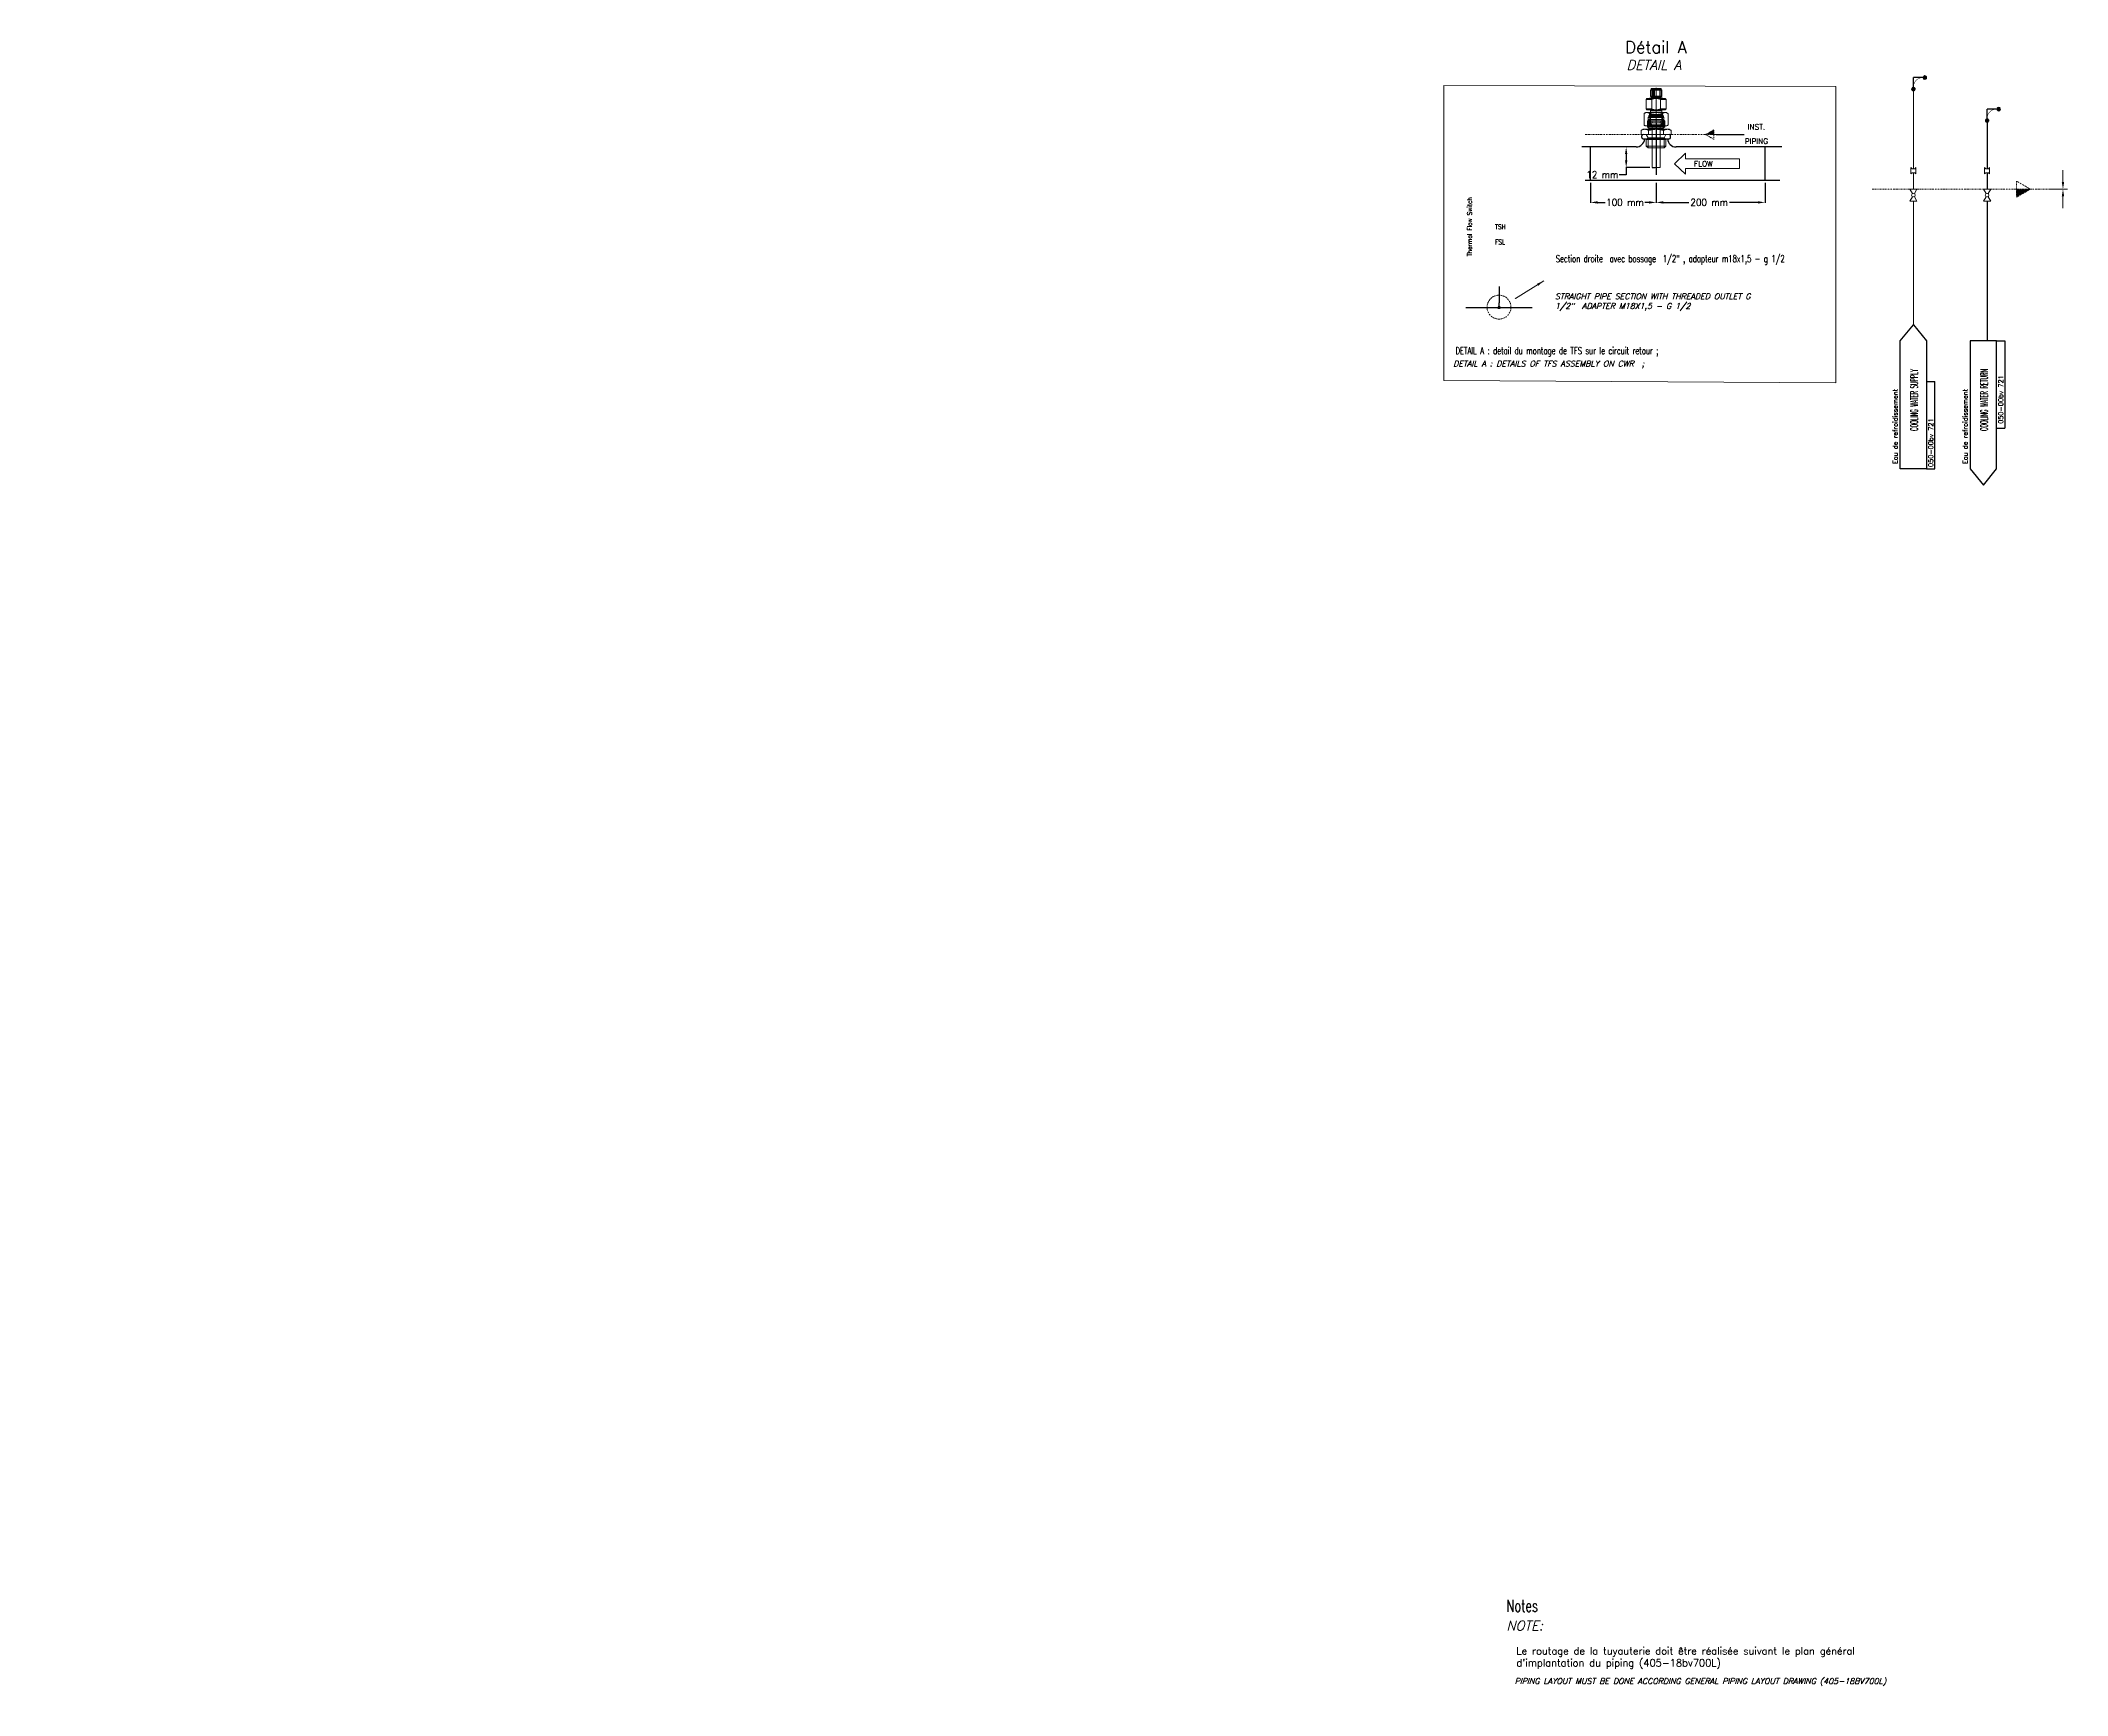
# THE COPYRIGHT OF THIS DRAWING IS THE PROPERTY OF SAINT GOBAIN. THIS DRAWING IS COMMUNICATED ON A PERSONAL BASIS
# Model space of a CAD drawing. Extents: x 206 to 1054, y -63 to 629.
import ezdxf
from ezdxf.enums import TextEntityAlignment as Align

# ---------------------------------------------------------------- set-up
doc = ezdxf.new("R2010")
doc.units = 0
doc.header["$MEASUREMENT"] = 0
for name, pattern in [('AXES', [50.8, 31.75, -6.35, 6.35, -6.35]), ('CACHEX2', [19.05, 12.7, -6.35]), ('DASHDOT', [1, 0.5, -0.25, 0, -0.25])]:
    doc.linetypes.add(name, pattern=pattern)
doc.layers.get('0').update_dxf_attribs({"linetype": 'CONTINUOUS', "lineweight": 9})
doc.layers.get('DEFPOINTS').update_dxf_attribs({"linetype": 'CONTINUOUS', "lineweight": 9})
for name, color, linetype in [('4', 3, 'CONTINUOUS'), ('AXES', 1, 'AXES'), ('FITTS', 1, 'CONTINUOUS'), ('TEXTE', 2, 'CONTINUOUS'), ('TEXTE-ANG', 2, 'CONTINUOUS'), ('TITRE', 50, 'CONTINUOUS'), ('TITRE-ANG', 50, 'CONTINUOUS'), ('WATER', 3, 'CONTINUOUS')]:
    doc.layers.add(name, color=color, linetype=linetype)
for name, color, linetype, lineweight in [('BATTERY LIMIT', 3, 'DASHDOT', 9), ('DESSIN', 3, 'CONTINUOUS', 0), ('TEXTE-LOCAL', 2, 'CONTINUOUS', 15)]:
    doc.layers.add(name, color=color, linetype=linetype, lineweight=lineweight)
doc.styles.add('ITALIC', font='italic.shx', dxfattribs={"height": 1.8})
doc.styles.add('ROMANS', font='romans.shx', dxfattribs={"width": 0.7})
doc.styles.add('S1', font='SIMPLEX.shx', dxfattribs={"width": 0.9})
doc.styles.add('Tag_Instrum', font='isocp.shx', dxfattribs={"height": 2})
doc.dimstyles.get("Standard").update_dxf_attribs({"dimtxt": 1.5, "dimasz": 3, "dimexe": 0.18, "dimexo": 1, "dimgap": 0.09, "dimtad": 0, "dimtih": 1, "dimtoh": 1, "dimdec": 4, "dimzin": 0, "dimdsep": 46, "dimtxsty": 'S1', "dimcen": 0.09, "dimclrd": 1, "dimclre": 1, "dimclrt": 256, "dimadec": 0, "dimazin": 0, "dimtfac": 1, "dimtdec": 4, "dimtofl": 0, "dimtmove": 2, "dimatfit": 3, "dimfxl": 1, "dimtolj": 1, "dimtzin": 0, "dimlwd": -1, "dimlwe": -1, "dimarcsym": 0})

# ---------------------------------------------------------------- blocks, each defined once
blk = doc.blocks.new('O5')
for p, q in [((0, 7.22), (-3.38, 1.45)), ((-3.38, 1.45), (3.38, 1.45)), ((0, 7.93), (0, 0)), ((0, 7.22), (3.38, 1.45))]:
    blk.add_line(p, q)
blk.add_solid([(-0.01, 7.25), (-0.01, 1.44), (3.39, 1.44), (-0.01, 1.44)])
blk = doc.blocks.new('*D12')
at = {"layer": 'DEFPOINTS', "color": 0, "transparency": 16777216}
for p in [(881.81, 570.34), (927.39, 570.34), (881.81, 561.2)]:
    blk.add_point(p, dxfattribs=at)
at = {"layer": 'TEXTE', "color": 1, "transparency": 16777216}
for p, q in [((881.81, 569.34), (881.81, 561.02)), ((927.39, 569.34), (927.39, 561.02)), ((884.81, 561.2), (895.51, 561.2)), ((924.39, 561.2), (912.53, 561.2))]:
    blk.add_line(p, q, dxfattribs=at)
for points in [[(884.81, 561.7), (884.81, 560.7), (881.81, 561.2)], [(924.39, 561.7), (924.39, 560.7), (927.39, 561.2)]]:
    blk.add_solid(points, dxfattribs=at)
at = {"layer": 'TEXTE', "transparency": 16777216, "insert": (904.02, 561.2), "char_height": 3, "attachment_point": 5, "style": 'S1'}
blk.add_mtext('\\A1;200 mm', dxfattribs=at)
blk = doc.blocks.new('*D13')
at = {"layer": 'DEFPOINTS', "color": 0, "transparency": 16777216}
for p in [(854.37, 570.34), (881.81, 570.34), (854.37, 561.2)]:
    blk.add_point(p, dxfattribs=at)
at = {"layer": 'TEXTE', "color": 1, "transparency": 16777216}
for p, q in [((854.37, 569.34), (854.37, 561.02)), ((881.81, 569.34), (881.81, 561.02)), ((857.37, 561.2), (860.54, 561.2)), ((878.81, 561.2), (877.05, 561.2))]:
    blk.add_line(p, q, dxfattribs=at)
for points in [[(857.37, 561.7), (857.37, 560.7), (854.37, 561.2)], [(878.81, 561.7), (878.81, 560.7), (881.81, 561.2)]]:
    blk.add_solid(points, dxfattribs=at)
at = {"layer": 'TEXTE', "transparency": 16777216, "insert": (868.79, 561.2), "char_height": 3, "attachment_point": 5, "style": 'S1'}
blk.add_mtext('\\A1;100 mm', dxfattribs=at)
blk = doc.blocks.new('BALL_VALVE')
for p, q in [((0, 1.5), (1.86, 0.39)), ((0, -1.5), (0, 1.5)), ((5, 1.5), (3.14, 0.39)), ((5, -1.5), (5, 1.5)), ((1.86, -0.39), (0, -1.5)), ((3.14, -0.39), (5, -1.5))]:
    blk.add_line(p, q)
blk.add_circle((2.5, 0), 0.75)
blk.add_attdef('FLUID', text='', height=2).set_placement((1.21, -3.64), align=Align.MIDDLE_RIGHT)
at = {"flags": 1}
for tag, p in [('COM1', (-3.66, -7.26)), ('COM2', (-3.62, -10.55))]:
    blk.add_attdef(tag, p, '', height=2, dxfattribs=at)
blk.add_attdef('NUM', text='', height=2).set_placement((1.65, -3.64), align=Align.MIDDLE_LEFT)
blk = doc.blocks.new('LIMITE_DE_LIGNE')
at = {"color": 7, "linetype": 'Continuous'}
for p, q in [((-3, 5.625), (-8, 5.625)), ((3, 5.625), (8, 5.625))]:
    blk.add_line(p, q, dxfattribs=at)
for points in [[(0, 5.625, 0, 1, 0), (-3, 5.625, 0, 0, 0)], [(0, 5.625, 0, 1, 0), (3, 5.625, 0, 0, 0)]]:
    blk.add_lwpolyline(points, format="xyseb", dxfattribs=at)
at = {"linetype": 'Continuous'}
blk.add_lwpolyline([(0, 0), (0, 7.5)], dxfattribs=at)
blk = doc.blocks.new('HYDRO_NIPPLE')
for p, q in [((-0.51, 1.05), (0, 0.54)), ((-0.51, 1.05), (2.21, 1.05)), ((0, 0.54), (0, -0.54)), ((2.21, 1.05), (1.7, 0.54)), ((1.7, 0.54), (1.7, -0.54)), ((0, -0.54), (-0.51, -1.05)), ((-0.51, -1.05), (2.21, -1.05)), ((1.7, -0.54), (2.21, -1.05))]:
    blk.add_line(p, q)
at = {"layer": 'TEXTE-LOCAL', "style": 'Tag_Instrum'}
for tag, p in [('NUM', (4.6, 0.59)), ('ND01', (4.68, -6.8))]:
    blk.add_attdef(tag, text='', height=2, dxfattribs=at).set_placement(p, align=Align.MIDDLE_LEFT)
at = {"layer": 'TEXTE-LOCAL', "style": 'Tag_Instrum', "flags": 1}
for tag, p in [('ND02', (4.62, -9.75)), ('PIPE', (4.62, -12.75)), ('DESI', (4.62, -15.75)), ('FUNC', (4.55, -24.94)), ('PIDN', (4.62, -18.75)), ('PIDR', (4.62, -21.88)), ('PACK', (4.55, -27.94)), ('INSL', (4.55, -30.94)), ('LOCK', (4.55, -34.07)), ('CLEF', (4.43, -41.06)), ('CLAS', (4.43, -37.06))]:
    blk.add_attdef(tag, text='', height=2, dxfattribs=at).set_placement(p, align=Align.MIDDLE_LEFT)
blk = doc.blocks.new('A$C5BF8101C')
at = {"layer": 'FITTS'}
h = blk.add_hatch(dxfattribs=at)
h.set_pattern_fill('_USER', color=256, scale=0.1, angle=45, style=0, double=1, pattern_type=0)
h.set_pattern_definition([(45, (-3019.86472, -1774.12963), (-0.070710678, 0.070710678), []), (135, (-3019.86472, -1774.12963), (-0.070710678, -0.070710678), [])])
h.paths.add_polyline_path([(1.37, 5.49, 1), (0, 5.49, 1)])
h = blk.add_hatch(dxfattribs=at)
h.set_pattern_fill('_USER', color=256, scale=0.1, angle=45, style=0, double=1, pattern_type=0)
h.set_pattern_definition([(45, (-3015.03172, -1778.9393), (-0.070710678, 0.070710678), []), (135, (-3015.03172, -1778.9393), (-0.070710678, -0.070710678), [])])
h.paths.add_polyline_path([(6.2, 0.68, 1), (4.83, 0.68, 1)])
at = {"layer": '4'}
for p in [(0.68, 5.49), (5.52, 0.68)]:
    blk.add_line(p, (5.52, 5.49), dxfattribs=at)
at = {"layer": 'FITTS', "const_width": 0.193}
blk.add_lwpolyline([(5.52, 0.68), (5.52, 1.49, 0.414217), (1.52, 5.49), (0.68, 5.49)], format="xyb", dxfattribs=at)
at = {"layer": 'FITTS'}
for centre in [(0.68, 5.49), (5.52, 0.68)]:
    blk.add_circle(centre, 0.685, dxfattribs=at)
blk = doc.blocks.new('SF5200')
at = {"color": 0, "linetype": 'Continuous'}
for p, q in [((-81.2, 5.2), (-82.2, 5.2)), ((-82.2, -5.3), (-82.2, 5.2)), ((-81.9, 4), (-82.2, 4.5)), ((-73.3, 4), (-81.9, 4)), ((-81.9, -4), (-81.9, 4)), ((-80.6, 6), (-81.2, 5.4)), ((-81.2, -5.4), (-81.2, 5.4)), ((-81.2, 5.4), (-73.6, 5.4)), ((-74.2, 6), (-80.6, 6)), ((-80.6, -6), (-80.6, 6)), ((-73.5, 5.3), (-74.2, 6)), ((-74.2, -6), (-74.2, 6)), ((-72.5, 5.3), (-73.5, 5.3)), ((-73.5, -5.3), (-73.5, 5.3)), ((-73.3, -4), (-73.3, 4)), ((-72.5, -5.3), (-72.5, 5.3)), ((-72, 7), (-72.2, 7)), ((-72.2, -7), (-72.2, 7)), ((-71, 10.5), (-72, 9.5)), ((-72, -9.5), (-72, 9.5)), ((-61, 10.5), (-71, 10.5)), ((-71, 4.5), (-71, 10.5)), ((-71, 4.5), (-61, 4.5)), ((-60, 9.5), (-61, 10.5)), ((-61, 4.5), (-61, 10.5)), ((-60, -9.5), (-60, 9.5)), ((-57.3, 6), (-59, 6)), ((-59, -6), (-59, 6)), ((-57.3, -10.7), (-57.3, 10.7)), ((-55.1, 6.8), (-57.3, 6.8)), ((-55.1, 6), (-57.3, 6)), ((-56.7, 12), (-57.1, 11.2)), ((-57.1, 10.7), (-57.1, 11.2)), ((-57.1, 2.3), (-57.1, 8.4)), ((-56.7, 12), (-56.7, 12)), ((-56.7, 4.9), (-56.7, 7.1)), ((-44.7, 12.5), (-55.8, 12.5)), ((-55.8, 12.5), (-44.7, 12.5)), ((-55.8, 6), (-55.8, 6.5)), ((-44.7, 6.5), (-55.8, 6.5)), ((-55.8, 6), (-44.7, 6)), ((-55.1, -6.8), (-55.1, 6.8)), ((-53.9, 7.5), (-54.9, 6.5)), ((-54.9, -6.5), (-54.9, 6.5)), ((-54, 6), (-54.9, 6)), ((-54, -6), (-54, 6)), ((-53.9, -7.5), (-53.9, 7.5)), ((-53.2, 7.6), (-53.6, 7.6)), ((-53.6, -7.6), (-53.6, 7.6)), ((-53.1, 6.7), (-53.6, 6.7)), ((-53.6, -6.7), (-53.6, 6.7)), ((-53.2, -7.6), (-53.2, 7.6)), ((-48.6, 5.8), (-53.1, 6.7)), ((-53.1, -6.7), (-53.1, 6.7)), ((-52.4, 8.1), (-52.6, 7.8)), ((-52.6, -7.8), (-52.6, 7.8)), ((-52.4, -8.1), (-52.4, 8.1)), ((-44.6, 8.2), (-52.1, 8.2)), ((-52.1, -8.2), (-52.1, 8.2)), ((-48.6, -5.8), (-48.6, 5.8)), ((-46.7, 4.2), (-48.6, 4.6)), ((-44.6, 4.9), (-46.7, 5.3)), ((-46.7, -5.3), (-46.7, 5.3)), ((-44.7, 6), (-44.7, 6.5)), ((-43.3, 9.3), (-44.6, 8.2)), ((-44.6, -8.2), (-44.6, 8.2)), ((-43.3, 4.1), (-44.1, 4.1)), ((-44.1, -4.1), (-44.1, 4.1)), ((-43.4, 11.2), (-43.9, 12)), ((-43.9, 12), (-43.9, 12)), ((-43.9, 4.9), (-43.9, 7.1)), ((-43.4, 10.7), (-43.4, 11.2)), ((-43.4, 2.3), (-43.4, 8.4)), ((-43.3, -10.7), (-43.3, 10.7)), ((0, 4.1), (-43.3, 4.1)), ((0, -4.1), (0, 4.1)), ((-83.1, 0), (0.9, 0)), ((-82.2, -4.5), (-81.9, -4)), ((-82.2, -5.3), (-81.2, -5.3)), ((-81.9, -4), (-73.3, -4)), ((-73.3, -1.8), (-81.8, -1.8)), ((-81.8, -1.8), (-81.8, -3.2)), ((-81.8, -2), (-73.3, -2)), ((-73.3, -2.4), (-81.8, -2.4)), ((-81.8, -2.7), (-73.3, -2.7)), ((-81.8, -3.2), (-73.3, -3.2)), ((-81.2, -5.4), (-80.6, -6)), ((-81.2, -5.4), (-73.6, -5.4)), ((-80.6, -6), (-74.2, -6)), ((-74.2, -6), (-73.5, -5.3)), ((-73.5, -5.3), (-72.5, -5.3)), ((-72.2, -7), (-72, -7)), ((-72, -9.5), (-71, -10.5)), ((-71, -10.5), (-71, -4.5)), ((-61, -4.5), (-71, -4.5)), ((-71, -10.5), (-61, -10.5)), ((-61, -10.5), (-61, -4.5)), ((-61, -10.5), (-60, -9.5)), ((-59, -6), (-57.3, -6)), ((-57.3, -6), (-55.1, -6)), ((-57.3, -6.8), (-55.1, -6.8)), ((-57.1, -8.4), (-57.1, -2.3)), ((-57.1, -11.2), (-57.1, -10.7)), ((-57.1, -11.2), (-56.7, -12)), ((-56.7, -7.1), (-56.7, -4.9)), ((-56.7, -12), (-56.7, -12)), ((-55.8, -6.5), (-55.8, -6)), ((-44.7, -6), (-55.8, -6)), ((-55.8, -6.5), (-44.7, -6.5)), ((-55.8, -12.5), (-44.7, -12.5)), ((-44.7, -12.5), (-55.8, -12.5)), ((-54.9, -6), (-54, -6)), ((-54.9, -6.5), (-53.9, -7.5)), ((-53.6, -6.7), (-53.1, -6.7)), ((-53.6, -7.6), (-53.2, -7.6)), ((-53.1, -6.7), (-48.6, -5.8)), ((-52.6, -7.8), (-52.4, -8.1)), ((-52.1, -8.2), (-44.6, -8.2)), ((-48.6, -4.6), (-46.7, -4.2)), ((-46.7, -5.3), (-44.6, -4.9)), ((-44.7, -6.5), (-44.7, -6)), ((-44.6, -8.2), (-43.3, -9.3)), ((-44.1, -4.1), (-43.3, -4.1)), ((-43.9, -7.1), (-43.9, -4.9)), ((-43.9, -12), (-43.4, -11.2)), ((-43.9, -12), (-43.9, -12)), ((-43.4, -8.4), (-43.4, -2.3)), ((-43.4, -11.2), (-43.4, -10.7)), ((-43.3, -4.1), (0, -4.1))]:
    blk.add_line(p, q, dxfattribs=at)
for points in [[(-72, 0), (-72, 0.1), (-72, 0.4), (-72, 0.6), (-72, 0.7), (-72, 0.8), (-71.9, 1.1), (-71.9, 1.3), (-71.9, 1.6), (-71.8, 1.8), (-71.8, 2.1), (-71.8, 2.2), (-71.7, 2.3), (-71.7, 2.5), (-71.6, 2.8), (-71.5, 3), (-71.4, 3.3), (-71.4, 3.6), (-71.3, 3.7), (-71.3, 3.8), (-71.2, 4.1), (-71.1, 4.3), (-71, 4.5)], [(-71, 4.5), (-71.1, 4.3), (-71.2, 4.1), (-71.3, 3.8), (-71.3, 3.7), (-71.4, 3.6), (-71.4, 3.3), (-71.5, 3), (-71.6, 2.8), (-71.7, 2.5), (-71.7, 2.3), (-71.8, 2.2), (-71.8, 2.1), (-71.8, 1.8), (-71.9, 1.6), (-71.9, 1.3), (-71.9, 1.1), (-72, 0.8), (-72, 0.7), (-72, 0.6), (-72, 0.4), (-72, 0.1), (-72, 0)], [(-61, 4.5), (-60.9, 4.3), (-60.8, 4.1), (-60.7, 3.8), (-60.7, 3.7), (-60.6, 3.6), (-60.6, 3.3), (-60.5, 3), (-60.4, 2.8), (-60.3, 2.5), (-60.3, 2.3), (-60.2, 2.2), (-60.2, 2.1), (-60.2, 1.8), (-60.1, 1.6), (-60.1, 1.3), (-60.1, 1.1), (-60, 0.8), (-60, 0.7), (-60, 0.6), (-60, 0.4), (-60, 0.1), (-60, 0)], [(-60, 0), (-60, 0.1), (-60, 0.4), (-60, 0.6), (-60, 0.7), (-60, 0.8), (-60.1, 1.1), (-60.1, 1.3), (-60.1, 1.6), (-60.2, 1.8), (-60.2, 2.1), (-60.2, 2.2), (-60.3, 2.3), (-60.3, 2.5), (-60.4, 2.8), (-60.5, 3), (-60.6, 3.3), (-60.6, 3.6), (-60.7, 3.7), (-60.7, 3.8), (-60.8, 4.1), (-60.9, 4.3), (-61, 4.5)], [(-57.1, 10.7), (-57.2, 10.6), (-57.2, 10.5), (-57.2, 10.3), (-57.2, 10.3), (-57.2, 10.2), (-57.2, 10.1), (-57.2, 10), (-57.2, 9.5), (-57.2, 9.1), (-57.2, 9), (-57.2, 8.8), (-57.2, 8.8), (-57.2, 8.7), (-57.2, 8.6), (-57.2, 8.5), (-57.1, 8.4)], [(-57.1, 8.4), (-57.2, 8.5), (-57.2, 8.6), (-57.2, 8.7), (-57.2, 8.8), (-57.2, 8.8), (-57.2, 9), (-57.2, 9.1), (-57.2, 9.5), (-57.2, 10), (-57.2, 10.1), (-57.2, 10.2), (-57.2, 10.3), (-57.2, 10.3), (-57.2, 10.5), (-57.2, 10.6), (-57.1, 10.7)], [(-57.1, -2.3), (-57.2, -2.1), (-57.2, -1.9), (-57.2, -1.6), (-57.2, -1.5), (-57.2, -1.4), (-57.2, -1.1), (-57.2, -0.9), (-57.2, 0), (-57.2, 0.9), (-57.2, 1.1), (-57.2, 1.4), (-57.2, 1.5), (-57.2, 1.6), (-57.2, 1.9), (-57.2, 2.1), (-57.1, 2.3)], [(-57.1, 2.3), (-57.2, 2.1), (-57.2, 1.9), (-57.2, 1.6), (-57.2, 1.5), (-57.2, 1.4), (-57.2, 1.1), (-57.2, 0.9), (-57.2, 0), (-57.2, -0.9), (-57.2, -1.1), (-57.2, -1.4), (-57.2, -1.5), (-57.2, -1.6), (-57.2, -1.9), (-57.2, -2.1), (-57.1, -2.3)], [(-56.7, 12), (-56.8, 11.8), (-56.9, 11.3), (-57.1, 10.9), (-57.1, 10.7)], [(-57.1, 10.7), (-57.1, 10.9), (-56.9, 11.3), (-56.8, 11.8), (-56.7, 12)], [(-57.1, 8.4), (-57.1, 8.2), (-56.9, 7.7), (-56.8, 7.3), (-56.7, 7.1)], [(-56.7, 7.1), (-56.8, 7.3), (-56.9, 7.7), (-57.1, 8.2), (-57.1, 8.4)], [(-57.1, 2.3), (-57.1, 2.7), (-56.9, 3.6), (-56.8, 4.5), (-56.7, 4.9)], [(-56.7, 4.9), (-56.8, 4.5), (-56.9, 3.6), (-57.1, 2.7), (-57.1, 2.3)], [(-55.8, 12.5), (-55.8, 12.5), (-55.8, 12.5), (-55.8, 12.5), (-55.8, 12.5), (-55.9, 12.5), (-55.9, 12.5), (-55.9, 12.5), (-55.9, 12.5), (-55.9, 12.5), (-55.9, 12.5), (-55.9, 12.5), (-55.9, 12.5), (-55.9, 12.5), (-56, 12.5), (-56, 12.5), (-56, 12.5), (-56, 12.5), (-56, 12.5), (-56, 12.5), (-56, 12.5), (-56, 12.5), (-56, 12.5), (-56.1, 12.5), (-56.1, 12.5), (-56.1, 12.5), (-56.1, 12.5), (-56.1, 12.5), (-56.1, 12.5), (-56.1, 12.5), (-56.1, 12.5), (-56.1, 12.5), (-56.1, 12.5), (-56.2, 12.5), (-56.2, 12.5), (-56.2, 12.5), (-56.2, 12.5), (-56.2, 12.5), (-56.2, 12.5), (-56.2, 12.5), (-56.2, 12.5), (-56.2, 12.4), (-56.2, 12.4), (-56.2, 12.4), (-56.2, 12.4), (-56.3, 12.4), (-56.3, 12.4), (-56.3, 12.4), (-56.3, 12.4), (-56.3, 12.4), (-56.3, 12.4), (-56.3, 12.4), (-56.3, 12.4), (-56.3, 12.4), (-56.3, 12.4), (-56.3, 12.4), (-56.3, 12.4), (-56.3, 12.4), (-56.4, 12.4), (-56.4, 12.3), (-56.4, 12.3), (-56.5, 12.3), (-56.5, 12.2), (-56.5, 12.2), (-56.6, 12.2), (-56.6, 12.1), (-56.6, 12.1), (-56.6, 12.1), (-56.6, 12), (-56.7, 12), (-56.7, 12)], [(-56.7, 12), (-56.7, 12), (-56.6, 12), (-56.6, 12.1), (-56.6, 12.1), (-56.6, 12.1), (-56.6, 12.2), (-56.5, 12.2), (-56.5, 12.2), (-56.5, 12.3), (-56.4, 12.3), (-56.4, 12.3), (-56.4, 12.4), (-56.3, 12.4), (-56.3, 12.4), (-56.3, 12.4), (-56.3, 12.4), (-56.3, 12.4), (-56.3, 12.4), (-56.3, 12.4), (-56.2, 12.4), (-56.2, 12.4), (-56.2, 12.4), (-56.2, 12.4), (-56.2, 12.5), (-56.2, 12.5), (-56.2, 12.5), (-56.2, 12.5), (-56.2, 12.5), (-56.2, 12.5), (-56.2, 12.5), (-56.2, 12.5), (-56.1, 12.5), (-56.1, 12.5), (-56.1, 12.5), (-56.1, 12.5), (-56.1, 12.5), (-56.1, 12.5), (-56.1, 12.5), (-56.1, 12.5), (-56.1, 12.5), (-56.1, 12.5), (-56, 12.5), (-56, 12.5), (-56, 12.5), (-56, 12.5), (-56, 12.5), (-56, 12.5), (-56, 12.5), (-56, 12.5), (-56, 12.5), (-55.9, 12.5), (-55.9, 12.5), (-55.9, 12.5), (-55.9, 12.5), (-55.9, 12.5), (-55.9, 12.5), (-55.9, 12.5), (-55.9, 12.5), (-55.9, 12.5), (-55.8, 12.5), (-55.8, 12.5), (-55.8, 12.5), (-55.8, 12.5), (-55.8, 12.5)], [(-56.7, 7.1), (-56.7, 7.1), (-56.6, 7), (-56.6, 7), (-56.6, 6.9), (-56.6, 6.9), (-56.6, 6.9), (-56.5, 6.8), (-56.5, 6.8), (-56.5, 6.8), (-56.4, 6.7), (-56.4, 6.7), (-56.4, 6.7), (-56.3, 6.7), (-56.3, 6.6), (-56.3, 6.6), (-56.3, 6.6), (-56.3, 6.6), (-56.3, 6.6), (-56.3, 6.6), (-56.2, 6.6), (-56.2, 6.6), (-56.2, 6.6), (-56.2, 6.6), (-56.2, 6.6), (-56.2, 6.6), (-56.2, 6.6), (-56.2, 6.6), (-56.2, 6.6), (-56.2, 6.6), (-56.2, 6.6), (-56.2, 6.6), (-56.1, 6.6), (-56.1, 6.6), (-56.1, 6.6), (-56.1, 6.6), (-56.1, 6.6), (-56.1, 6.6), (-56.1, 6.5), (-56.1, 6.5), (-56.1, 6.5), (-56.1, 6.5), (-56, 6.5), (-56, 6.5), (-56, 6.5), (-56, 6.5), (-56, 6.5), (-56, 6.5), (-56, 6.5), (-56, 6.5), (-56, 6.5), (-55.9, 6.5), (-55.9, 6.5), (-55.9, 6.5), (-55.9, 6.5), (-55.9, 6.5), (-55.9, 6.5), (-55.9, 6.5), (-55.9, 6.5), (-55.9, 6.5), (-55.8, 6.5), (-55.8, 6.5), (-55.8, 6.5), (-55.8, 6.5), (-55.8, 6.5)], [(-55.8, 6.5), (-55.8, 6.5), (-55.8, 6.5), (-55.8, 6.5), (-55.8, 6.5), (-55.9, 6.5), (-55.9, 6.5), (-55.9, 6.5), (-55.9, 6.5), (-55.9, 6.5), (-55.9, 6.5), (-55.9, 6.5), (-55.9, 6.5), (-55.9, 6.5), (-56, 6.5), (-56, 6.5), (-56, 6.5), (-56, 6.5), (-56, 6.5), (-56, 6.5), (-56, 6.5), (-56, 6.5), (-56, 6.5), (-56.1, 6.5), (-56.1, 6.5), (-56.1, 6.5), (-56.1, 6.5), (-56.1, 6.6), (-56.1, 6.6), (-56.1, 6.6), (-56.1, 6.6), (-56.1, 6.6), (-56.1, 6.6), (-56.2, 6.6), (-56.2, 6.6), (-56.2, 6.6), (-56.2, 6.6), (-56.2, 6.6), (-56.2, 6.6), (-56.2, 6.6), (-56.2, 6.6), (-56.2, 6.6), (-56.2, 6.6), (-56.2, 6.6), (-56.2, 6.6), (-56.3, 6.6), (-56.3, 6.6), (-56.3, 6.6), (-56.3, 6.6), (-56.3, 6.6), (-56.3, 6.6), (-56.3, 6.6), (-56.3, 6.7), (-56.3, 6.7), (-56.3, 6.7), (-56.3, 6.7), (-56.3, 6.7), (-56.3, 6.7), (-56.4, 6.7), (-56.4, 6.7), (-56.4, 6.7), (-56.5, 6.8), (-56.5, 6.8), (-56.5, 6.8), (-56.6, 6.9), (-56.6, 6.9), (-56.6, 6.9), (-56.6, 7), (-56.6, 7), (-56.7, 7.1), (-56.7, 7.1)], [(-56.7, 4.9), (-56.7, 5), (-56.6, 5), (-56.6, 5.1), (-56.6, 5.2), (-56.6, 5.2), (-56.6, 5.3), (-56.5, 5.4), (-56.5, 5.4), (-56.5, 5.5), (-56.4, 5.6), (-56.4, 5.6), (-56.4, 5.7), (-56.3, 5.7), (-56.3, 5.8), (-56.3, 5.8), (-56.3, 5.8), (-56.3, 5.8), (-56.3, 5.8), (-56.3, 5.8), (-56.2, 5.8), (-56.2, 5.8), (-56.2, 5.8), (-56.2, 5.8), (-56.2, 5.8), (-56.2, 5.9), (-56.2, 5.9), (-56.2, 5.9), (-56.2, 5.9), (-56.2, 5.9), (-56.2, 5.9), (-56.2, 5.9), (-56.1, 5.9), (-56.1, 5.9), (-56.1, 5.9), (-56.1, 5.9), (-56.1, 5.9), (-56.1, 6), (-56.1, 6), (-56.1, 6), (-56.1, 6), (-56.1, 6), (-56, 6), (-56, 6), (-56, 6), (-56, 6), (-56, 6), (-56, 6), (-56, 6), (-56, 6), (-56, 6), (-55.9, 6), (-55.9, 6), (-55.9, 6), (-55.9, 6), (-55.9, 6), (-55.9, 6), (-55.9, 6), (-55.9, 6), (-55.9, 6), (-55.8, 6), (-55.8, 6), (-55.8, 6), (-55.8, 6), (-55.8, 6)], [(-55.8, 6), (-55.8, 6), (-55.8, 6), (-55.8, 6), (-55.8, 6), (-55.9, 6), (-55.9, 6), (-55.9, 6), (-55.9, 6), (-55.9, 6), (-55.9, 6), (-55.9, 6), (-55.9, 6), (-55.9, 6), (-56, 6), (-56, 6), (-56, 6), (-56, 6), (-56, 6), (-56, 6), (-56, 6), (-56, 6), (-56, 6), (-56.1, 6), (-56.1, 6), (-56.1, 6), (-56.1, 6), (-56.1, 6), (-56.1, 5.9), (-56.1, 5.9), (-56.1, 5.9), (-56.1, 5.9), (-56.1, 5.9), (-56.2, 5.9), (-56.2, 5.9), (-56.2, 5.9), (-56.2, 5.9), (-56.2, 5.9), (-56.2, 5.9), (-56.2, 5.9), (-56.2, 5.8), (-56.2, 5.8), (-56.2, 5.8), (-56.2, 5.8), (-56.2, 5.8), (-56.3, 5.8), (-56.3, 5.8), (-56.3, 5.8), (-56.3, 5.8), (-56.3, 5.8), (-56.3, 5.8), (-56.3, 5.8), (-56.3, 5.7), (-56.3, 5.7), (-56.3, 5.7), (-56.3, 5.7), (-56.3, 5.7), (-56.3, 5.7), (-56.4, 5.7), (-56.4, 5.6), (-56.4, 5.6), (-56.5, 5.5), (-56.5, 5.4), (-56.5, 5.4), (-56.6, 5.3), (-56.6, 5.2), (-56.6, 5.2), (-56.6, 5.1), (-56.6, 5), (-56.7, 5), (-56.7, 4.9)], [(-43.9, 12), (-43.9, 12), (-43.9, 12), (-43.9, 12.1), (-43.9, 12.1), (-44, 12.1), (-44, 12.2), (-44, 12.2), (-44.1, 12.2), (-44.1, 12.3), (-44.1, 12.3), (-44.2, 12.3), (-44.2, 12.4), (-44.2, 12.4), (-44.3, 12.4), (-44.3, 12.4), (-44.3, 12.4), (-44.3, 12.4), (-44.3, 12.4), (-44.3, 12.4), (-44.3, 12.4), (-44.3, 12.4), (-44.3, 12.4), (-44.3, 12.4), (-44.3, 12.5), (-44.3, 12.5), (-44.3, 12.5), (-44.4, 12.5), (-44.4, 12.5), (-44.4, 12.5), (-44.4, 12.5), (-44.4, 12.5), (-44.4, 12.5), (-44.4, 12.5), (-44.4, 12.5), (-44.4, 12.5), (-44.5, 12.5), (-44.5, 12.5), (-44.5, 12.5), (-44.5, 12.5), (-44.5, 12.5), (-44.5, 12.5), (-44.5, 12.5), (-44.5, 12.5), (-44.5, 12.5), (-44.5, 12.5), (-44.5, 12.5), (-44.5, 12.5), (-44.6, 12.5), (-44.6, 12.5), (-44.6, 12.5), (-44.6, 12.5), (-44.6, 12.5), (-44.6, 12.5), (-44.6, 12.5), (-44.6, 12.5), (-44.7, 12.5), (-44.7, 12.5), (-44.7, 12.5), (-44.7, 12.5), (-44.7, 12.5), (-44.7, 12.5), (-44.7, 12.5), (-44.7, 12.5), (-44.7, 12.5)], [(-44.7, 12.5), (-44.7, 12.5), (-44.7, 12.5), (-44.7, 12.5), (-44.7, 12.5), (-44.7, 12.5), (-44.7, 12.5), (-44.7, 12.5), (-44.7, 12.5), (-44.6, 12.5), (-44.6, 12.5), (-44.6, 12.5), (-44.6, 12.5), (-44.6, 12.5), (-44.6, 12.5), (-44.6, 12.5), (-44.6, 12.5), (-44.5, 12.5), (-44.5, 12.5), (-44.5, 12.5), (-44.5, 12.5), (-44.5, 12.5), (-44.5, 12.5), (-44.5, 12.5), (-44.5, 12.5), (-44.5, 12.5), (-44.5, 12.5), (-44.5, 12.5), (-44.5, 12.5), (-44.4, 12.5), (-44.4, 12.5), (-44.4, 12.5), (-44.4, 12.5), (-44.4, 12.5), (-44.4, 12.5), (-44.4, 12.5), (-44.4, 12.5), (-44.4, 12.5), (-44.3, 12.5), (-44.3, 12.5), (-44.3, 12.5), (-44.3, 12.4), (-44.3, 12.4), (-44.3, 12.4), (-44.3, 12.4), (-44.3, 12.4), (-44.3, 12.4), (-44.3, 12.4), (-44.3, 12.4), (-44.3, 12.4), (-44.3, 12.4), (-44.2, 12.4), (-44.2, 12.4), (-44.2, 12.4), (-44.2, 12.4), (-44.2, 12.4), (-44.2, 12.4), (-44.2, 12.4), (-44.2, 12.4), (-44.2, 12.3), (-44.1, 12.3), (-44.1, 12.3), (-44.1, 12.2), (-44, 12.2), (-44, 12.2), (-44, 12.1), (-43.9, 12.1), (-43.9, 12.1), (-43.9, 12), (-43.9, 12), (-43.9, 12)], [(-44.7, 6.5), (-44.7, 6.5), (-44.7, 6.5), (-44.7, 6.5), (-44.7, 6.5), (-44.7, 6.5), (-44.7, 6.5), (-44.7, 6.5), (-44.7, 6.5), (-44.6, 6.5), (-44.6, 6.5), (-44.6, 6.5), (-44.6, 6.5), (-44.6, 6.5), (-44.6, 6.5), (-44.6, 6.5), (-44.6, 6.5), (-44.5, 6.5), (-44.5, 6.5), (-44.5, 6.5), (-44.5, 6.5), (-44.5, 6.5), (-44.5, 6.5), (-44.5, 6.5), (-44.5, 6.5), (-44.5, 6.5), (-44.5, 6.5), (-44.5, 6.6), (-44.5, 6.6), (-44.4, 6.6), (-44.4, 6.6), (-44.4, 6.6), (-44.4, 6.6), (-44.4, 6.6), (-44.4, 6.6), (-44.4, 6.6), (-44.4, 6.6), (-44.4, 6.6), (-44.3, 6.6), (-44.3, 6.6), (-44.3, 6.6), (-44.3, 6.6), (-44.3, 6.6), (-44.3, 6.6), (-44.3, 6.6), (-44.3, 6.6), (-44.3, 6.6), (-44.3, 6.6), (-44.3, 6.6), (-44.3, 6.6), (-44.3, 6.6), (-44.2, 6.6), (-44.2, 6.7), (-44.2, 6.7), (-44.2, 6.7), (-44.2, 6.7), (-44.2, 6.7), (-44.2, 6.7), (-44.2, 6.7), (-44.2, 6.7), (-44.1, 6.7), (-44.1, 6.8), (-44.1, 6.8), (-44, 6.8), (-44, 6.9), (-44, 6.9), (-43.9, 6.9), (-43.9, 7), (-43.9, 7), (-43.9, 7.1), (-43.9, 7.1)], [(-43.9, 7.1), (-43.9, 7.1), (-43.9, 7), (-43.9, 7), (-43.9, 6.9), (-44, 6.9), (-44, 6.9), (-44, 6.8), (-44.1, 6.8), (-44.1, 6.8), (-44.1, 6.7), (-44.2, 6.7), (-44.2, 6.7), (-44.2, 6.7), (-44.3, 6.6), (-44.3, 6.6), (-44.3, 6.6), (-44.3, 6.6), (-44.3, 6.6), (-44.3, 6.6), (-44.3, 6.6), (-44.3, 6.6), (-44.3, 6.6), (-44.3, 6.6), (-44.3, 6.6), (-44.3, 6.6), (-44.3, 6.6), (-44.4, 6.6), (-44.4, 6.6), (-44.4, 6.6), (-44.4, 6.6), (-44.4, 6.6), (-44.4, 6.6), (-44.4, 6.6), (-44.4, 6.6), (-44.4, 6.6), (-44.5, 6.6), (-44.5, 6.6), (-44.5, 6.5), (-44.5, 6.5), (-44.5, 6.5), (-44.5, 6.5), (-44.5, 6.5), (-44.5, 6.5), (-44.5, 6.5), (-44.5, 6.5), (-44.5, 6.5), (-44.5, 6.5), (-44.6, 6.5), (-44.6, 6.5), (-44.6, 6.5), (-44.6, 6.5), (-44.6, 6.5), (-44.6, 6.5), (-44.6, 6.5), (-44.6, 6.5), (-44.7, 6.5), (-44.7, 6.5), (-44.7, 6.5), (-44.7, 6.5), (-44.7, 6.5), (-44.7, 6.5), (-44.7, 6.5), (-44.7, 6.5), (-44.7, 6.5)], [(-44.7, 6), (-44.7, 6), (-44.7, 6), (-44.7, 6), (-44.7, 6), (-44.7, 6), (-44.7, 6), (-44.7, 6), (-44.7, 6), (-44.6, 6), (-44.6, 6), (-44.6, 6), (-44.6, 6), (-44.6, 6), (-44.6, 6), (-44.6, 6), (-44.6, 6), (-44.5, 6), (-44.5, 6), (-44.5, 6), (-44.5, 6), (-44.5, 6), (-44.5, 6), (-44.5, 6), (-44.5, 6), (-44.5, 6), (-44.5, 6), (-44.5, 6), (-44.5, 5.9), (-44.4, 5.9), (-44.4, 5.9), (-44.4, 5.9), (-44.4, 5.9), (-44.4, 5.9), (-44.4, 5.9), (-44.4, 5.9), (-44.4, 5.9), (-44.4, 5.9), (-44.3, 5.9), (-44.3, 5.9), (-44.3, 5.8), (-44.3, 5.8), (-44.3, 5.8), (-44.3, 5.8), (-44.3, 5.8), (-44.3, 5.8), (-44.3, 5.8), (-44.3, 5.8), (-44.3, 5.8), (-44.3, 5.8), (-44.3, 5.8), (-44.2, 5.8), (-44.2, 5.7), (-44.2, 5.7), (-44.2, 5.7), (-44.2, 5.7), (-44.2, 5.7), (-44.2, 5.7), (-44.2, 5.7), (-44.2, 5.6), (-44.1, 5.6), (-44.1, 5.5), (-44.1, 5.4), (-44, 5.4), (-44, 5.3), (-44, 5.2), (-43.9, 5.2), (-43.9, 5.1), (-43.9, 5), (-43.9, 5), (-43.9, 4.9)], [(-43.9, 4.9), (-43.9, 5), (-43.9, 5), (-43.9, 5.1), (-43.9, 5.2), (-44, 5.2), (-44, 5.3), (-44, 5.4), (-44.1, 5.4), (-44.1, 5.5), (-44.1, 5.6), (-44.2, 5.6), (-44.2, 5.7), (-44.2, 5.7), (-44.3, 5.8), (-44.3, 5.8), (-44.3, 5.8), (-44.3, 5.8), (-44.3, 5.8), (-44.3, 5.8), (-44.3, 5.8), (-44.3, 5.8), (-44.3, 5.8), (-44.3, 5.8), (-44.3, 5.8), (-44.3, 5.9), (-44.3, 5.9), (-44.4, 5.9), (-44.4, 5.9), (-44.4, 5.9), (-44.4, 5.9), (-44.4, 5.9), (-44.4, 5.9), (-44.4, 5.9), (-44.4, 5.9), (-44.4, 5.9), (-44.5, 5.9), (-44.5, 6), (-44.5, 6), (-44.5, 6), (-44.5, 6), (-44.5, 6), (-44.5, 6), (-44.5, 6), (-44.5, 6), (-44.5, 6), (-44.5, 6), (-44.5, 6), (-44.6, 6), (-44.6, 6), (-44.6, 6), (-44.6, 6), (-44.6, 6), (-44.6, 6), (-44.6, 6), (-44.6, 6), (-44.7, 6), (-44.7, 6), (-44.7, 6), (-44.7, 6), (-44.7, 6), (-44.7, 6), (-44.7, 6), (-44.7, 6), (-44.7, 6)], [(-43.4, 10.7), (-43.5, 10.9), (-43.6, 11.3), (-43.8, 11.8), (-43.9, 12)], [(-43.9, 12), (-43.8, 11.8), (-43.6, 11.3), (-43.5, 10.9), (-43.4, 10.7)], [(-43.9, 7.1), (-43.8, 7.3), (-43.6, 7.7), (-43.5, 8.2), (-43.4, 8.4)], [(-43.4, 8.4), (-43.5, 8.2), (-43.6, 7.7), (-43.8, 7.3), (-43.9, 7.1)], [(-43.9, 4.9), (-43.8, 4.5), (-43.6, 3.6), (-43.5, 2.7), (-43.4, 2.3)], [(-43.4, 2.3), (-43.5, 2.7), (-43.6, 3.6), (-43.8, 4.5), (-43.9, 4.9)], [(-43.4, 8.4), (-43.4, 8.5), (-43.4, 8.6), (-43.4, 8.7), (-43.3, 8.8), (-43.3, 8.8), (-43.3, 9), (-43.3, 9.1), (-43.3, 9.5), (-43.3, 10), (-43.3, 10.1), (-43.3, 10.2), (-43.3, 10.3), (-43.4, 10.3), (-43.4, 10.5), (-43.4, 10.6), (-43.4, 10.7)], [(-43.4, 10.7), (-43.4, 10.6), (-43.4, 10.5), (-43.4, 10.3), (-43.3, 10.3), (-43.3, 10.2), (-43.3, 10.1), (-43.3, 10), (-43.3, 9.5), (-43.3, 9.1), (-43.3, 9), (-43.3, 8.8), (-43.3, 8.8), (-43.4, 8.7), (-43.4, 8.6), (-43.4, 8.5), (-43.4, 8.4)], [(-43.4, 2.3), (-43.4, 2.1), (-43.4, 1.9), (-43.4, 1.6), (-43.3, 1.5), (-43.3, 1.4), (-43.3, 1.1), (-43.3, 0.9), (-43.3, 0), (-43.3, -0.9), (-43.3, -1.1), (-43.3, -1.4), (-43.3, -1.5), (-43.4, -1.6), (-43.4, -1.9), (-43.4, -2.1), (-43.4, -2.3)], [(-43.4, -2.3), (-43.4, -2.1), (-43.4, -1.9), (-43.4, -1.6), (-43.3, -1.5), (-43.3, -1.4), (-43.3, -1.1), (-43.3, -0.9), (-43.3, 0), (-43.3, 0.9), (-43.3, 1.1), (-43.3, 1.4), (-43.3, 1.5), (-43.4, 1.6), (-43.4, 1.9), (-43.4, 2.1), (-43.4, 2.3)], [(-71, -4.5), (-71.1, -4.3), (-71.2, -4.1), (-71.3, -3.8), (-71.3, -3.7), (-71.4, -3.6), (-71.4, -3.3), (-71.5, -3), (-71.6, -2.8), (-71.7, -2.5), (-71.7, -2.3), (-71.8, -2.2), (-71.8, -2.1), (-71.8, -1.8), (-71.9, -1.6), (-71.9, -1.3), (-71.9, -1.1), (-72, -0.8), (-72, -0.7), (-72, -0.6), (-72, -0.4), (-72, -0.1), (-72, 0)], [(-72, 0), (-72, -0.1), (-72, -0.4), (-72, -0.6), (-72, -0.7), (-72, -0.8), (-71.9, -1.1), (-71.9, -1.3), (-71.9, -1.6), (-71.8, -1.8), (-71.8, -2.1), (-71.8, -2.2), (-71.7, -2.3), (-71.7, -2.5), (-71.6, -2.8), (-71.5, -3), (-71.4, -3.3), (-71.4, -3.6), (-71.3, -3.7), (-71.3, -3.8), (-71.2, -4.1), (-71.1, -4.3), (-71, -4.5)], [(-60, 0), (-60, -0.1), (-60, -0.4), (-60, -0.6), (-60, -0.7), (-60, -0.8), (-60.1, -1.1), (-60.1, -1.3), (-60.1, -1.6), (-60.2, -1.8), (-60.2, -2.1), (-60.2, -2.2), (-60.3, -2.3), (-60.3, -2.5), (-60.4, -2.8), (-60.5, -3), (-60.6, -3.3), (-60.6, -3.6), (-60.7, -3.7), (-60.7, -3.8), (-60.8, -4.1), (-60.9, -4.3), (-61, -4.5)], [(-61, -4.5), (-60.9, -4.3), (-60.8, -4.1), (-60.7, -3.8), (-60.7, -3.7), (-60.6, -3.6), (-60.6, -3.3), (-60.5, -3), (-60.4, -2.8), (-60.3, -2.5), (-60.3, -2.3), (-60.2, -2.2), (-60.2, -2.1), (-60.2, -1.8), (-60.1, -1.6), (-60.1, -1.3), (-60.1, -1.1), (-60, -0.8), (-60, -0.7), (-60, -0.6), (-60, -0.4), (-60, -0.1), (-60, 0)], [(-57.1, -10.7), (-57.2, -10.6), (-57.2, -10.5), (-57.2, -10.3), (-57.2, -10.3), (-57.2, -10.2), (-57.2, -10.1), (-57.2, -10), (-57.2, -9.5), (-57.2, -9.1), (-57.2, -9), (-57.2, -8.8), (-57.2, -8.8), (-57.2, -8.7), (-57.2, -8.6), (-57.2, -8.5), (-57.1, -8.4)], [(-57.1, -8.4), (-57.2, -8.5), (-57.2, -8.6), (-57.2, -8.7), (-57.2, -8.8), (-57.2, -8.8), (-57.2, -9), (-57.2, -9.1), (-57.2, -9.5), (-57.2, -10), (-57.2, -10.1), (-57.2, -10.2), (-57.2, -10.3), (-57.2, -10.3), (-57.2, -10.5), (-57.2, -10.6), (-57.1, -10.7)], [(-56.7, -4.9), (-56.8, -4.5), (-56.9, -3.6), (-57.1, -2.7), (-57.1, -2.3)], [(-57.1, -2.3), (-57.1, -2.7), (-56.9, -3.6), (-56.8, -4.5), (-56.7, -4.9)], [(-57.1, -8.4), (-57.1, -8.2), (-56.9, -7.7), (-56.8, -7.3), (-56.7, -7.1)], [(-56.7, -7.1), (-56.8, -7.3), (-56.9, -7.7), (-57.1, -8.2), (-57.1, -8.4)], [(-56.7, -12), (-56.8, -11.8), (-56.9, -11.3), (-57.1, -10.9), (-57.1, -10.7)], [(-57.1, -10.7), (-57.1, -10.9), (-56.9, -11.3), (-56.8, -11.8), (-56.7, -12)], [(-55.8, -6), (-55.8, -6), (-55.8, -6), (-55.8, -6), (-55.8, -6), (-55.9, -6), (-55.9, -6), (-55.9, -6), (-55.9, -6), (-55.9, -6), (-55.9, -6), (-55.9, -6), (-55.9, -6), (-55.9, -6), (-56, -6), (-56, -6), (-56, -6), (-56, -6), (-56, -6), (-56, -6), (-56, -6), (-56, -6), (-56, -6), (-56.1, -6), (-56.1, -6), (-56.1, -6), (-56.1, -6), (-56.1, -6), (-56.1, -5.9), (-56.1, -5.9), (-56.1, -5.9), (-56.1, -5.9), (-56.1, -5.9), (-56.2, -5.9), (-56.2, -5.9), (-56.2, -5.9), (-56.2, -5.9), (-56.2, -5.9), (-56.2, -5.9), (-56.2, -5.9), (-56.2, -5.8), (-56.2, -5.8), (-56.2, -5.8), (-56.2, -5.8), (-56.2, -5.8), (-56.3, -5.8), (-56.3, -5.8), (-56.3, -5.8), (-56.3, -5.8), (-56.3, -5.8), (-56.3, -5.8), (-56.3, -5.8), (-56.3, -5.7), (-56.3, -5.7), (-56.3, -5.7), (-56.3, -5.7), (-56.3, -5.7), (-56.3, -5.7), (-56.4, -5.7), (-56.4, -5.6), (-56.4, -5.6), (-56.5, -5.5), (-56.5, -5.4), (-56.5, -5.4), (-56.6, -5.3), (-56.6, -5.2), (-56.6, -5.2), (-56.6, -5.1), (-56.6, -5), (-56.7, -5), (-56.7, -4.9)], [(-56.7, -4.9), (-56.7, -5), (-56.6, -5), (-56.6, -5.1), (-56.6, -5.2), (-56.6, -5.2), (-56.6, -5.3), (-56.5, -5.4), (-56.5, -5.4), (-56.5, -5.5), (-56.4, -5.6), (-56.4, -5.6), (-56.4, -5.7), (-56.3, -5.7), (-56.3, -5.8), (-56.3, -5.8), (-56.3, -5.8), (-56.3, -5.8), (-56.3, -5.8), (-56.3, -5.8), (-56.2, -5.8), (-56.2, -5.8), (-56.2, -5.8), (-56.2, -5.8), (-56.2, -5.8), (-56.2, -5.9), (-56.2, -5.9), (-56.2, -5.9), (-56.2, -5.9), (-56.2, -5.9), (-56.2, -5.9), (-56.2, -5.9), (-56.1, -5.9), (-56.1, -5.9), (-56.1, -5.9), (-56.1, -5.9), (-56.1, -5.9), (-56.1, -6), (-56.1, -6), (-56.1, -6), (-56.1, -6), (-56.1, -6), (-56, -6), (-56, -6), (-56, -6), (-56, -6), (-56, -6), (-56, -6), (-56, -6), (-56, -6), (-56, -6), (-55.9, -6), (-55.9, -6), (-55.9, -6), (-55.9, -6), (-55.9, -6), (-55.9, -6), (-55.9, -6), (-55.9, -6), (-55.9, -6), (-55.8, -6), (-55.8, -6), (-55.8, -6), (-55.8, -6), (-55.8, -6)], [(-56.7, -7.1), (-56.7, -7.1), (-56.6, -7), (-56.6, -7), (-56.6, -6.9), (-56.6, -6.9), (-56.6, -6.9), (-56.5, -6.8), (-56.5, -6.8), (-56.5, -6.8), (-56.4, -6.7), (-56.4, -6.7), (-56.4, -6.7), (-56.3, -6.7), (-56.3, -6.6), (-56.3, -6.6), (-56.3, -6.6), (-56.3, -6.6), (-56.3, -6.6), (-56.3, -6.6), (-56.2, -6.6), (-56.2, -6.6), (-56.2, -6.6), (-56.2, -6.6), (-56.2, -6.6), (-56.2, -6.6), (-56.2, -6.6), (-56.2, -6.6), (-56.2, -6.6), (-56.2, -6.6), (-56.2, -6.6), (-56.2, -6.6), (-56.1, -6.6), (-56.1, -6.6), (-56.1, -6.6), (-56.1, -6.6), (-56.1, -6.6), (-56.1, -6.6), (-56.1, -6.5), (-56.1, -6.5), (-56.1, -6.5), (-56.1, -6.5), (-56, -6.5), (-56, -6.5), (-56, -6.5), (-56, -6.5), (-56, -6.5), (-56, -6.5), (-56, -6.5), (-56, -6.5), (-56, -6.5), (-55.9, -6.5), (-55.9, -6.5), (-55.9, -6.5), (-55.9, -6.5), (-55.9, -6.5), (-55.9, -6.5), (-55.9, -6.5), (-55.9, -6.5), (-55.9, -6.5), (-55.8, -6.5), (-55.8, -6.5), (-55.8, -6.5), (-55.8, -6.5), (-55.8, -6.5)], [(-55.8, -6.5), (-55.8, -6.5), (-55.8, -6.5), (-55.8, -6.5), (-55.8, -6.5), (-55.9, -6.5), (-55.9, -6.5), (-55.9, -6.5), (-55.9, -6.5), (-55.9, -6.5), (-55.9, -6.5), (-55.9, -6.5), (-55.9, -6.5), (-55.9, -6.5), (-56, -6.5), (-56, -6.5), (-56, -6.5), (-56, -6.5), (-56, -6.5), (-56, -6.5), (-56, -6.5), (-56, -6.5), (-56, -6.5), (-56.1, -6.5), (-56.1, -6.5), (-56.1, -6.5), (-56.1, -6.5), (-56.1, -6.6), (-56.1, -6.6), (-56.1, -6.6), (-56.1, -6.6), (-56.1, -6.6), (-56.1, -6.6), (-56.2, -6.6), (-56.2, -6.6), (-56.2, -6.6), (-56.2, -6.6), (-56.2, -6.6), (-56.2, -6.6), (-56.2, -6.6), (-56.2, -6.6), (-56.2, -6.6), (-56.2, -6.6), (-56.2, -6.6), (-56.2, -6.6), (-56.3, -6.6), (-56.3, -6.6), (-56.3, -6.6), (-56.3, -6.6), (-56.3, -6.6), (-56.3, -6.6), (-56.3, -6.6), (-56.3, -6.7), (-56.3, -6.7), (-56.3, -6.7), (-56.3, -6.7), (-56.3, -6.7), (-56.3, -6.7), (-56.4, -6.7), (-56.4, -6.7), (-56.4, -6.7), (-56.5, -6.8), (-56.5, -6.8), (-56.5, -6.8), (-56.6, -6.9), (-56.6, -6.9), (-56.6, -6.9), (-56.6, -7), (-56.6, -7), (-56.7, -7.1), (-56.7, -7.1)], [(-55.8, -12.5), (-55.8, -12.5), (-55.8, -12.5), (-55.8, -12.5), (-55.8, -12.5), (-55.9, -12.5), (-55.9, -12.5), (-55.9, -12.5), (-55.9, -12.5), (-55.9, -12.5), (-55.9, -12.5), (-55.9, -12.5), (-55.9, -12.5), (-55.9, -12.5), (-56, -12.5), (-56, -12.5), (-56, -12.5), (-56, -12.5), (-56, -12.5), (-56, -12.5), (-56, -12.5), (-56, -12.5), (-56, -12.5), (-56.1, -12.5), (-56.1, -12.5), (-56.1, -12.5), (-56.1, -12.5), (-56.1, -12.5), (-56.1, -12.5), (-56.1, -12.5), (-56.1, -12.5), (-56.1, -12.5), (-56.1, -12.5), (-56.2, -12.5), (-56.2, -12.5), (-56.2, -12.5), (-56.2, -12.5), (-56.2, -12.5), (-56.2, -12.5), (-56.2, -12.5), (-56.2, -12.5), (-56.2, -12.4), (-56.2, -12.4), (-56.2, -12.4), (-56.2, -12.4), (-56.3, -12.4), (-56.3, -12.4), (-56.3, -12.4), (-56.3, -12.4), (-56.3, -12.4), (-56.3, -12.4), (-56.3, -12.4), (-56.3, -12.4), (-56.3, -12.4), (-56.3, -12.4), (-56.3, -12.4), (-56.3, -12.4), (-56.3, -12.4), (-56.4, -12.4), (-56.4, -12.3), (-56.4, -12.3), (-56.5, -12.3), (-56.5, -12.2), (-56.5, -12.2), (-56.6, -12.2), (-56.6, -12.1), (-56.6, -12.1), (-56.6, -12.1), (-56.6, -12), (-56.7, -12), (-56.7, -12)], [(-56.7, -12), (-56.7, -12), (-56.6, -12), (-56.6, -12.1), (-56.6, -12.1), (-56.6, -12.1), (-56.6, -12.2), (-56.5, -12.2), (-56.5, -12.2), (-56.5, -12.3), (-56.4, -12.3), (-56.4, -12.3), (-56.4, -12.4), (-56.3, -12.4), (-56.3, -12.4), (-56.3, -12.4), (-56.3, -12.4), (-56.3, -12.4), (-56.3, -12.4), (-56.3, -12.4), (-56.2, -12.4), (-56.2, -12.4), (-56.2, -12.4), (-56.2, -12.4), (-56.2, -12.5), (-56.2, -12.5), (-56.2, -12.5), (-56.2, -12.5), (-56.2, -12.5), (-56.2, -12.5), (-56.2, -12.5), (-56.2, -12.5), (-56.1, -12.5), (-56.1, -12.5), (-56.1, -12.5), (-56.1, -12.5), (-56.1, -12.5), (-56.1, -12.5), (-56.1, -12.5), (-56.1, -12.5), (-56.1, -12.5), (-56.1, -12.5), (-56, -12.5), (-56, -12.5), (-56, -12.5), (-56, -12.5), (-56, -12.5), (-56, -12.5), (-56, -12.5), (-56, -12.5), (-56, -12.5), (-55.9, -12.5), (-55.9, -12.5), (-55.9, -12.5), (-55.9, -12.5), (-55.9, -12.5), (-55.9, -12.5), (-55.9, -12.5), (-55.9, -12.5), (-55.9, -12.5), (-55.8, -12.5), (-55.8, -12.5), (-55.8, -12.5), (-55.8, -12.5), (-55.8, -12.5)], [(-43.9, -4.9), (-43.9, -5), (-43.9, -5), (-43.9, -5.1), (-43.9, -5.2), (-44, -5.2), (-44, -5.3), (-44, -5.4), (-44.1, -5.4), (-44.1, -5.5), (-44.1, -5.6), (-44.2, -5.6), (-44.2, -5.7), (-44.2, -5.7), (-44.3, -5.8), (-44.3, -5.8), (-44.3, -5.8), (-44.3, -5.8), (-44.3, -5.8), (-44.3, -5.8), (-44.3, -5.8), (-44.3, -5.8), (-44.3, -5.8), (-44.3, -5.8), (-44.3, -5.8), (-44.3, -5.9), (-44.3, -5.9), (-44.4, -5.9), (-44.4, -5.9), (-44.4, -5.9), (-44.4, -5.9), (-44.4, -5.9), (-44.4, -5.9), (-44.4, -5.9), (-44.4, -5.9), (-44.4, -5.9), (-44.5, -5.9), (-44.5, -6), (-44.5, -6), (-44.5, -6), (-44.5, -6), (-44.5, -6), (-44.5, -6), (-44.5, -6), (-44.5, -6), (-44.5, -6), (-44.5, -6), (-44.5, -6), (-44.6, -6), (-44.6, -6), (-44.6, -6), (-44.6, -6), (-44.6, -6), (-44.6, -6), (-44.6, -6), (-44.6, -6), (-44.7, -6), (-44.7, -6), (-44.7, -6), (-44.7, -6), (-44.7, -6), (-44.7, -6), (-44.7, -6), (-44.7, -6), (-44.7, -6)], [(-44.7, -6), (-44.7, -6), (-44.7, -6), (-44.7, -6), (-44.7, -6), (-44.7, -6), (-44.7, -6), (-44.7, -6), (-44.7, -6), (-44.6, -6), (-44.6, -6), (-44.6, -6), (-44.6, -6), (-44.6, -6), (-44.6, -6), (-44.6, -6), (-44.6, -6), (-44.5, -6), (-44.5, -6), (-44.5, -6), (-44.5, -6), (-44.5, -6), (-44.5, -6), (-44.5, -6), (-44.5, -6), (-44.5, -6), (-44.5, -6), (-44.5, -6), (-44.5, -5.9), (-44.4, -5.9), (-44.4, -5.9), (-44.4, -5.9), (-44.4, -5.9), (-44.4, -5.9), (-44.4, -5.9), (-44.4, -5.9), (-44.4, -5.9), (-44.4, -5.9), (-44.3, -5.9), (-44.3, -5.9), (-44.3, -5.8), (-44.3, -5.8), (-44.3, -5.8), (-44.3, -5.8), (-44.3, -5.8), (-44.3, -5.8), (-44.3, -5.8), (-44.3, -5.8), (-44.3, -5.8), (-44.3, -5.8), (-44.3, -5.8), (-44.2, -5.8), (-44.2, -5.7), (-44.2, -5.7), (-44.2, -5.7), (-44.2, -5.7), (-44.2, -5.7), (-44.2, -5.7), (-44.2, -5.7), (-44.2, -5.6), (-44.1, -5.6), (-44.1, -5.5), (-44.1, -5.4), (-44, -5.4), (-44, -5.3), (-44, -5.2), (-43.9, -5.2), (-43.9, -5.1), (-43.9, -5), (-43.9, -5), (-43.9, -4.9)], [(-44.7, -6.5), (-44.7, -6.5), (-44.7, -6.5), (-44.7, -6.5), (-44.7, -6.5), (-44.7, -6.5), (-44.7, -6.5), (-44.7, -6.5), (-44.7, -6.5), (-44.6, -6.5), (-44.6, -6.5), (-44.6, -6.5), (-44.6, -6.5), (-44.6, -6.5), (-44.6, -6.5), (-44.6, -6.5), (-44.6, -6.5), (-44.5, -6.5), (-44.5, -6.5), (-44.5, -6.5), (-44.5, -6.5), (-44.5, -6.5), (-44.5, -6.5), (-44.5, -6.5), (-44.5, -6.5), (-44.5, -6.5), (-44.5, -6.5), (-44.5, -6.6), (-44.5, -6.6), (-44.4, -6.6), (-44.4, -6.6), (-44.4, -6.6), (-44.4, -6.6), (-44.4, -6.6), (-44.4, -6.6), (-44.4, -6.6), (-44.4, -6.6), (-44.4, -6.6), (-44.3, -6.6), (-44.3, -6.6), (-44.3, -6.6), (-44.3, -6.6), (-44.3, -6.6), (-44.3, -6.6), (-44.3, -6.6), (-44.3, -6.6), (-44.3, -6.6), (-44.3, -6.6), (-44.3, -6.6), (-44.3, -6.6), (-44.3, -6.6), (-44.2, -6.6), (-44.2, -6.7), (-44.2, -6.7), (-44.2, -6.7), (-44.2, -6.7), (-44.2, -6.7), (-44.2, -6.7), (-44.2, -6.7), (-44.2, -6.7), (-44.1, -6.7), (-44.1, -6.8), (-44.1, -6.8), (-44, -6.8), (-44, -6.9), (-44, -6.9), (-43.9, -6.9), (-43.9, -7), (-43.9, -7), (-43.9, -7.1), (-43.9, -7.1)], [(-43.9, -7.1), (-43.9, -7.1), (-43.9, -7), (-43.9, -7), (-43.9, -6.9), (-44, -6.9), (-44, -6.9), (-44, -6.8), (-44.1, -6.8), (-44.1, -6.8), (-44.1, -6.7), (-44.2, -6.7), (-44.2, -6.7), (-44.2, -6.7), (-44.3, -6.6), (-44.3, -6.6), (-44.3, -6.6), (-44.3, -6.6), (-44.3, -6.6), (-44.3, -6.6), (-44.3, -6.6), (-44.3, -6.6), (-44.3, -6.6), (-44.3, -6.6), (-44.3, -6.6), (-44.3, -6.6), (-44.3, -6.6), (-44.4, -6.6), (-44.4, -6.6), (-44.4, -6.6), (-44.4, -6.6), (-44.4, -6.6), (-44.4, -6.6), (-44.4, -6.6), (-44.4, -6.6), (-44.4, -6.6), (-44.5, -6.6), (-44.5, -6.6), (-44.5, -6.5), (-44.5, -6.5), (-44.5, -6.5), (-44.5, -6.5), (-44.5, -6.5), (-44.5, -6.5), (-44.5, -6.5), (-44.5, -6.5), (-44.5, -6.5), (-44.5, -6.5), (-44.6, -6.5), (-44.6, -6.5), (-44.6, -6.5), (-44.6, -6.5), (-44.6, -6.5), (-44.6, -6.5), (-44.6, -6.5), (-44.6, -6.5), (-44.7, -6.5), (-44.7, -6.5), (-44.7, -6.5), (-44.7, -6.5), (-44.7, -6.5), (-44.7, -6.5), (-44.7, -6.5), (-44.7, -6.5), (-44.7, -6.5)], [(-43.9, -12), (-43.9, -12), (-43.9, -12), (-43.9, -12.1), (-43.9, -12.1), (-44, -12.1), (-44, -12.2), (-44, -12.2), (-44.1, -12.2), (-44.1, -12.3), (-44.1, -12.3), (-44.2, -12.3), (-44.2, -12.4), (-44.2, -12.4), (-44.3, -12.4), (-44.3, -12.4), (-44.3, -12.4), (-44.3, -12.4), (-44.3, -12.4), (-44.3, -12.4), (-44.3, -12.4), (-44.3, -12.4), (-44.3, -12.4), (-44.3, -12.4), (-44.3, -12.5), (-44.3, -12.5), (-44.3, -12.5), (-44.4, -12.5), (-44.4, -12.5), (-44.4, -12.5), (-44.4, -12.5), (-44.4, -12.5), (-44.4, -12.5), (-44.4, -12.5), (-44.4, -12.5), (-44.4, -12.5), (-44.5, -12.5), (-44.5, -12.5), (-44.5, -12.5), (-44.5, -12.5), (-44.5, -12.5), (-44.5, -12.5), (-44.5, -12.5), (-44.5, -12.5), (-44.5, -12.5), (-44.5, -12.5), (-44.5, -12.5), (-44.5, -12.5), (-44.6, -12.5), (-44.6, -12.5), (-44.6, -12.5), (-44.6, -12.5), (-44.6, -12.5), (-44.6, -12.5), (-44.6, -12.5), (-44.6, -12.5), (-44.7, -12.5), (-44.7, -12.5), (-44.7, -12.5), (-44.7, -12.5), (-44.7, -12.5), (-44.7, -12.5), (-44.7, -12.5), (-44.7, -12.5), (-44.7, -12.5)], [(-44.7, -12.5), (-44.7, -12.5), (-44.7, -12.5), (-44.7, -12.5), (-44.7, -12.5), (-44.7, -12.5), (-44.7, -12.5), (-44.7, -12.5), (-44.7, -12.5), (-44.6, -12.5), (-44.6, -12.5), (-44.6, -12.5), (-44.6, -12.5), (-44.6, -12.5), (-44.6, -12.5), (-44.6, -12.5), (-44.6, -12.5), (-44.5, -12.5), (-44.5, -12.5), (-44.5, -12.5), (-44.5, -12.5), (-44.5, -12.5), (-44.5, -12.5), (-44.5, -12.5), (-44.5, -12.5), (-44.5, -12.5), (-44.5, -12.5), (-44.5, -12.5), (-44.5, -12.5), (-44.4, -12.5), (-44.4, -12.5), (-44.4, -12.5), (-44.4, -12.5), (-44.4, -12.5), (-44.4, -12.5), (-44.4, -12.5), (-44.4, -12.5), (-44.4, -12.5), (-44.3, -12.5), (-44.3, -12.5), (-44.3, -12.5), (-44.3, -12.4), (-44.3, -12.4), (-44.3, -12.4), (-44.3, -12.4), (-44.3, -12.4), (-44.3, -12.4), (-44.3, -12.4), (-44.3, -12.4), (-44.3, -12.4), (-44.3, -12.4), (-44.2, -12.4), (-44.2, -12.4), (-44.2, -12.4), (-44.2, -12.4), (-44.2, -12.4), (-44.2, -12.4), (-44.2, -12.4), (-44.2, -12.4), (-44.2, -12.3), (-44.1, -12.3), (-44.1, -12.3), (-44.1, -12.2), (-44, -12.2), (-44, -12.2), (-44, -12.1), (-43.9, -12.1), (-43.9, -12.1), (-43.9, -12), (-43.9, -12), (-43.9, -12)], [(-43.4, -2.3), (-43.5, -2.7), (-43.6, -3.6), (-43.8, -4.5), (-43.9, -4.9)], [(-43.9, -4.9), (-43.8, -4.5), (-43.6, -3.6), (-43.5, -2.7), (-43.4, -2.3)], [(-43.9, -7.1), (-43.8, -7.3), (-43.6, -7.7), (-43.5, -8.2), (-43.4, -8.4)], [(-43.4, -8.4), (-43.5, -8.2), (-43.6, -7.7), (-43.8, -7.3), (-43.9, -7.1)], [(-43.4, -10.7), (-43.5, -10.9), (-43.6, -11.3), (-43.8, -11.8), (-43.9, -12)], [(-43.9, -12), (-43.8, -11.8), (-43.6, -11.3), (-43.5, -10.9), (-43.4, -10.7)], [(-43.4, -8.4), (-43.4, -8.5), (-43.4, -8.6), (-43.4, -8.7), (-43.3, -8.8), (-43.3, -8.8), (-43.3, -9), (-43.3, -9.1), (-43.3, -9.5), (-43.3, -10), (-43.3, -10.1), (-43.3, -10.2), (-43.3, -10.3), (-43.4, -10.3), (-43.4, -10.5), (-43.4, -10.6), (-43.4, -10.7)], [(-43.4, -10.7), (-43.4, -10.6), (-43.4, -10.5), (-43.4, -10.3), (-43.3, -10.3), (-43.3, -10.2), (-43.3, -10.1), (-43.3, -10), (-43.3, -9.5), (-43.3, -9.1), (-43.3, -9), (-43.3, -8.8), (-43.3, -8.8), (-43.4, -8.7), (-43.4, -8.6), (-43.4, -8.5), (-43.4, -8.4)]]:
    blk.add_lwpolyline(points, dxfattribs=at)
for centre, radius, start, end in [((-72.5, 5.6), 0.3, 270, 0), ((-59, 7), 1, 180, 270), ((-56.3, 10.7), 1, 150, 180), ((-55.8, 11.5), 1, 90, 150), ((-54, 6.4), 0.4, 270, 0), ((-53.6, 7.2), 0.4, 90, 135), ((-53.2, 8.4), 0.8, 270, 315), ((-52.1, 7.8), 0.4, 90, 135), ((-44.7, 11.5), 1, 30, 90), ((-44.1, 4.6), 0.5, 180, 270), ((-44.3, 10.7), 1, 0, 30), ((-72.5, -5.6), 0.3, 0, 90), ((-59, -7), 1, 90, 180), ((-56.3, -10.7), 1, 180, 210), ((-55.8, -11.5), 1, 210, 270), ((-54, -6.4), 0.4, 0, 90), ((-53.6, -7.2), 0.4, 225, 270), ((-53.2, -8.4), 0.8, 45, 90), ((-52.1, -7.8), 0.4, 225, 270), ((-44.7, -11.5), 1, 270, 330), ((-44.1, -4.6), 0.5, 90, 180), ((-44.3, -10.7), 1, 330, 0)]:
    blk.add_arc(centre, radius, start, end, dxfattribs=at)
blk = doc.blocks.new('front')
at = {"linetype": 'Continuous'}
for p, q in [((17, 0), (-18.5, 0)), ((-14, 9), (-15.5, 7.5)), ((-15.5, 7.5), (-15.5, -7.5)), ((-6.8, 7.5), (-15.5, 7.5)), ((-14, 9), (-14, -9)), ((-8.2, 9), (-14, 9)), ((-8.2, 9), (-8.2, -9)), ((-6.8, 7.5), (-8.2, 9)), ((-6.8, 7.5), (-6.8, -7.5)), ((-5.5, 7.5), (-6.8, 7.5)), ((-4.3, 15.6), (-5.5, 13.5)), ((-5.5, 11.7), (-5.5, 13.5)), ((-5.4, 12.5), (-5.5, 12.4)), ((-5.5, 12.4), (-5.5, 12.2)), ((-5.5, 12.2), (-5.5, 12.1)), ((-5.5, 12.1), (-5.5, 12)), ((-5.5, 12), (-5.5, 11.9)), ((-5.5, 11.9), (-5.5, 11.8)), ((-5.5, 11.8), (-5.5, 11.7)), ((-5.5, 11.7), (-5.5, 11.6)), ((-5.5, 0), (-5.5, 11.7)), ((-5.5, 11.6), (-5.5, 11.5)), ((-5.5, 11.5), (-5.5, 11.4)), ((-5.5, 11.4), (-5.5, 11.2)), ((-5.5, 11.2), (-5.5, 11.1)), ((-5.5, 11.1), (-5.5, 11)), ((-5.5, 11), (-5.4, 10.9)), ((-5.4, 1.5), (-5.5, 1.3)), ((-5.5, 1.3), (-5.5, 1.1)), ((-5.5, 1.1), (-5.5, 0.9)), ((-5.5, 0.9), (-5.5, 0.7)), ((-5.5, 0.7), (-5.5, 0.4)), ((-5.5, 0.4), (-5.5, 0.2)), ((-5.5, 0.2), (-5.5, 0)), ((-5.5, 0), (-5.5, -0.2)), ((-5.5, -11.7), (-5.5, 0)), ((-5.3, 13.1), (-5.4, 13)), ((-5.4, 13), (-5.4, 12.9)), ((-5.4, 12.9), (-5.4, 12.8)), ((-5.4, 12.8), (-5.4, 12.7)), ((-5.4, 12.7), (-5.4, 12.6)), ((-5.4, 12.6), (-5.4, 12.5)), ((-5.4, 10.9), (-5.4, 10.8)), ((-5.4, 10.8), (-5.4, 10.7)), ((-5.4, 10.7), (-5.4, 10.6)), ((-5.4, 10.6), (-5.4, 10.5)), ((-5.4, 10.5), (-5.4, 10.4)), ((-5.4, 10.4), (-5.3, 10.3)), ((-5.3, 2.8), (-5.4, 2.6)), ((-5.4, 2.6), (-5.4, 2.4)), ((-5.4, 2.4), (-5.4, 2.2)), ((-5.4, 2.2), (-5.4, 2)), ((-5.4, 2), (-5.4, 1.8)), ((-5.4, 1.8), (-5.4, 1.5)), ((-5.2, 13.4), (-5.3, 13.3)), ((-5.3, 13.3), (-5.3, 13.2)), ((-5.3, 13.2), (-5.3, 13.1)), ((-5.3, 10.3), (-5.3, 10.2)), ((-5.3, 10.2), (-5.3, 10)), ((-5.3, 10), (-5.2, 9.9)), ((-5.2, 3.5), (-5.3, 3.3)), ((-5.3, 3.3), (-5.3, 3.1)), ((-5.3, 3.1), (-5.3, 2.8)), ((-5.1, 13.8), (-5.2, 13.7)), ((-5.2, 13.7), (-5.2, 13.6)), ((-5.2, 13.6), (-5.2, 13.4)), ((-5.2, 9.9), (-5.2, 9.8)), ((-5.2, 9.8), (-5.2, 9.7)), ((-5.2, 9.7), (-5.1, 9.6)), ((-5.1, 4.2), (-5.2, 3.9)), ((-5.2, 3.9), (-5.2, 3.7)), ((-5.2, 3.7), (-5.2, 3.5)), ((-5, 14.1), (-5.1, 14)), ((-5.1, 14), (-5.1, 13.9)), ((-5.1, 13.9), (-5.1, 13.8)), ((-5.1, 9.6), (-5.1, 9.5)), ((-5.1, 9.5), (-5.1, 9.4)), ((-5.1, 9.4), (-5, 9.3)), ((-5, 4.8), (-5.1, 4.6)), ((-5.1, 4.6), (-5.1, 4.4)), ((-5.1, 4.4), (-5.1, 4.2)), ((-4.9, 14.3), (-5, 14.2)), ((-5, 14.2), (-5, 14.1)), ((-5, 9.3), (-5, 9.2)), ((-5, 9.2), (-4.9, 9.1)), ((-4.9, 5.3), (-5, 5)), ((-5, 5), (-5, 4.8)), ((-4.8, 14.5), (-4.9, 14.4)), ((-4.9, 14.4), (-4.9, 14.3)), ((-4.9, 9.1), (-4.9, 8.9)), ((-4.9, 8.9), (-4.8, 8.8)), ((-4.8, 5.7), (-4.9, 5.5)), ((-4.9, 5.5), (-4.9, 5.3)), ((-4.7, 14.8), (-4.8, 14.7)), ((-4.8, 14.7), (-4.8, 14.5)), ((-4.8, 8.8), (-4.8, 8.7)), ((-4.8, 8.7), (-4.7, 8.6)), ((-4.7, 6.2), (-4.8, 5.9)), ((-4.8, 5.9), (-4.8, 5.7)), ((-4.6, 15), (-4.7, 14.9)), ((-4.7, 14.9), (-4.7, 14.8)), ((-4.7, 8.6), (-4.7, 8.5)), ((-4.7, 8.5), (-4.6, 8.4)), ((-4.6, 6.6), (-4.7, 6.4)), ((-4.7, 6.4), (-4.7, 6.2)), ((-4.5, 15.2), (-4.6, 15.1)), ((-4.6, 15.1), (-4.6, 15)), ((-4.6, 8.4), (-4.6, 8.3)), ((-4.6, 8.3), (-4.5, 8.1)), ((-4.5, 7.1), (-4.6, 6.9)), ((-4.6, 6.9), (-4.6, 6.6)), ((-4.4, 15.4), (-4.5, 15.2)), ((-4.5, 8.1), (-4.4, 8)), ((-4.4, 7.3), (-4.5, 7.1)), ((-4.3, 15.6), (-4.4, 15.5)), ((-4.4, 15.5), (-4.4, 15.4)), ((-4.4, 8), (-4.4, 7.9)), ((-4.4, 7.9), (-4.3, 7.8)), ((-4.3, 7.8), (-4.4, 7.6)), ((-4.4, 7.6), (-4.4, 7.3)), ((0, 15.6), (-4.3, 15.6)), ((0, 7.8), (-4.3, 7.8)), ((0, 15.6), (0, 7.8)), ((3.5, 8.3), (0, 10.2)), ((0, 7.8), (0, -7.8)), ((5.3, 10.2), (3.5, 8.3)), ((3.5, 8.3), (3.5, -8.3)), ((14, 8.3), (3.5, 8.3)), ((5.3, 10.2), (5.3, -10.2)), ((12.2, 10.2), (5.3, 10.2)), ((12.2, 10.2), (12.2, -10.2)), ((14, 8.3), (12.2, 10.2)), ((14, 8.3), (14, -8.3)), ((-15.5, -7.5), (-14, -9)), ((-15.5, -7.5), (-6.8, -7.5)), ((-14, -9), (-8.2, -9)), ((-8.2, -9), (-6.8, -7.5)), ((-6.8, -7.5), (-5.5, -7.5)), ((-5.5, -0.2), (-5.5, -0.4)), ((-5.5, -0.4), (-5.5, -0.7)), ((-5.5, -0.7), (-5.5, -0.9)), ((-5.5, -0.9), (-5.5, -1.1)), ((-5.5, -1.1), (-5.5, -1.3)), ((-5.5, -1.3), (-5.4, -1.5)), ((-5.4, -10.9), (-5.5, -11)), ((-5.5, -11), (-5.5, -11.1)), ((-5.5, -11.1), (-5.5, -11.2)), ((-5.5, -11.2), (-5.5, -11.4)), ((-5.5, -11.4), (-5.5, -11.5)), ((-5.5, -11.5), (-5.5, -11.6)), ((-5.5, -11.6), (-5.5, -11.7)), ((-5.5, -11.7), (-5.5, -11.8)), ((-5.5, -13.5), (-5.5, -11.7)), ((-5.5, -11.8), (-5.5, -11.9)), ((-5.5, -11.9), (-5.5, -12)), ((-5.5, -12), (-5.5, -12.1)), ((-5.5, -12.1), (-5.5, -12.2)), ((-5.5, -12.2), (-5.5, -12.4)), ((-5.5, -12.4), (-5.4, -12.5)), ((-5.5, -13.5), (-4.3, -15.6)), ((-5.4, -1.5), (-5.4, -1.8)), ((-5.4, -1.8), (-5.4, -2)), ((-5.4, -2), (-5.4, -2.2)), ((-5.4, -2.2), (-5.4, -2.4)), ((-5.4, -2.4), (-5.4, -2.6)), ((-5.4, -2.6), (-5.3, -2.8)), ((-5.3, -10.3), (-5.4, -10.4)), ((-5.4, -10.4), (-5.4, -10.5)), ((-5.4, -10.5), (-5.4, -10.6)), ((-5.4, -10.6), (-5.4, -10.7)), ((-5.4, -10.7), (-5.4, -10.8)), ((-5.4, -10.8), (-5.4, -10.9)), ((-5.4, -12.5), (-5.4, -12.6)), ((-5.4, -12.6), (-5.4, -12.7)), ((-5.4, -12.7), (-5.4, -12.8)), ((-5.4, -12.8), (-5.4, -12.9)), ((-5.4, -12.9), (-5.4, -13)), ((-5.4, -13), (-5.3, -13.1)), ((-5.3, -2.8), (-5.3, -3.1)), ((-5.3, -3.1), (-5.3, -3.3)), ((-5.3, -3.3), (-5.2, -3.5)), ((-5.2, -9.9), (-5.3, -10)), ((-5.3, -10), (-5.3, -10.2)), ((-5.3, -10.2), (-5.3, -10.3)), ((-5.3, -13.1), (-5.3, -13.2)), ((-5.3, -13.2), (-5.3, -13.3)), ((-5.3, -13.3), (-5.2, -13.4)), ((-5.2, -3.5), (-5.2, -3.7)), ((-5.2, -3.7), (-5.2, -3.9)), ((-5.2, -3.9), (-5.1, -4.2)), ((-5.1, -9.6), (-5.2, -9.7)), ((-5.2, -9.7), (-5.2, -9.8)), ((-5.2, -9.8), (-5.2, -9.9)), ((-5.2, -13.4), (-5.2, -13.6)), ((-5.2, -13.6), (-5.2, -13.7)), ((-5.2, -13.7), (-5.1, -13.8)), ((-5.1, -4.2), (-5.1, -4.4)), ((-5.1, -4.4), (-5.1, -4.6)), ((-5.1, -4.6), (-5, -4.8)), ((-5, -9.3), (-5.1, -9.4)), ((-5.1, -9.4), (-5.1, -9.5)), ((-5.1, -9.5), (-5.1, -9.6)), ((-5.1, -13.8), (-5.1, -13.9)), ((-5.1, -13.9), (-5.1, -14)), ((-5.1, -14), (-5, -14.1)), ((-5, -4.8), (-5, -5)), ((-5, -5), (-4.9, -5.3)), ((-4.9, -9.1), (-5, -9.2)), ((-5, -9.2), (-5, -9.3)), ((-5, -14.1), (-5, -14.2)), ((-5, -14.2), (-4.9, -14.3)), ((-4.9, -5.3), (-4.9, -5.5)), ((-4.9, -5.5), (-4.8, -5.7)), ((-4.8, -8.8), (-4.9, -8.9)), ((-4.9, -8.9), (-4.9, -9.1)), ((-4.9, -14.3), (-4.9, -14.4)), ((-4.9, -14.4), (-4.8, -14.5)), ((-4.8, -5.7), (-4.8, -5.9)), ((-4.8, -5.9), (-4.7, -6.2)), ((-4.7, -8.6), (-4.8, -8.7)), ((-4.8, -8.7), (-4.8, -8.8)), ((-4.8, -14.5), (-4.8, -14.7)), ((-4.8, -14.7), (-4.7, -14.8)), ((-4.7, -6.2), (-4.7, -6.4)), ((-4.7, -6.4), (-4.6, -6.6)), ((-4.6, -8.4), (-4.7, -8.5)), ((-4.7, -8.5), (-4.7, -8.6)), ((-4.7, -14.8), (-4.7, -14.9)), ((-4.7, -14.9), (-4.6, -15)), ((-4.6, -6.6), (-4.6, -6.9)), ((-4.6, -6.9), (-4.5, -7.1)), ((-4.5, -8.1), (-4.6, -8.3)), ((-4.6, -8.3), (-4.6, -8.4)), ((-4.6, -15), (-4.6, -15.1)), ((-4.6, -15.1), (-4.5, -15.2)), ((-4.5, -7.1), (-4.4, -7.3)), ((-4.4, -8), (-4.5, -8.1)), ((-4.5, -15.2), (-4.4, -15.4)), ((-4.4, -7.3), (-4.4, -7.6)), ((-4.4, -7.6), (-4.3, -7.8)), ((-4.3, -7.8), (-4.4, -7.9)), ((-4.4, -7.9), (-4.4, -8)), ((-4.4, -15.4), (-4.4, -15.5)), ((-4.4, -15.5), (-4.3, -15.6)), ((0, -7.8), (-4.3, -7.8)), ((0, -15.6), (-4.3, -15.6)), ((0, -7.8), (0, -15.6)), ((0, -10.2), (3.5, -8.3)), ((3.5, -8.3), (5.3, -10.2)), ((3.5, -8.3), (14, -8.3)), ((5.3, -10.2), (12.2, -10.2)), ((12.2, -10.2), (14, -8.3))]:
    blk.add_line(p, q, dxfattribs=at)
blk = doc.blocks.new('*D22')
at = {"layer": 'DEFPOINTS', "color": 0, "transparency": 16777216}
for p in [(871.36, 584.38), (869.3, 575.77), (880.17, 575.77)]:
    blk.add_point(p, dxfattribs=at)
at = {"layer": 'TEXTE', "color": 1, "transparency": 16777216}
for p, q in [((870.36, 584.38), (869.12, 584.38)), ((869.3, 581.38), (869.3, 578.77)), ((869.3, 572.77), (866.3, 572.77)), ((879.17, 575.77), (869.12, 575.77)), ((869.3, 575.77), (869.3, 572.77))]:
    blk.add_line(p, q, dxfattribs=at)
for points in [[(868.8, 581.38), (869.8, 581.38), (869.3, 584.38)], [(868.8, 578.77), (869.8, 578.77), (869.3, 575.77)]]:
    blk.add_solid(points, dxfattribs=at)
at = {"layer": 'TEXTE', "transparency": 16777216, "insert": (859.33, 572.77), "char_height": 3, "attachment_point": 5, "style": 'S1'}
blk.add_mtext('\\A1;12 mm', dxfattribs=at)
blk = doc.blocks.new('Arrow-Conn')
for p, q in [((0, 14.4), (53.61, 14.4)), ((0, 3.43), (0, 14.4)), ((53.61, 14.4), (60.33, 8.92)), ((60.33, 8.92), (53.61, 3.43)), ((53.61, 3.43), (0, 3.43)), ((0, 3.43), (0, 0)), ((0, 0), (36.61, 0)), ((36.61, 3.43), (36.61, 0))]:
    blk.add_line(p, q)
at = {"layer": 'TEXTE-LOCAL', "style": 'ROMANS'}
for tag, p in [('LOCAL-LANGUAGE-2', (29.51, 16.92)), ('LOCAL-LANGUAGE', (28.02, 21.08))]:
    blk.add_attdef(tag, text='', height=2, dxfattribs=at).set_placement(p, align=Align.MIDDLE_CENTER)
blk.add_attdef('TEXT-IN-ENGLISH', text='', height=3, dxfattribs=at).set_placement((27.72, 7.11), align=Align.CENTER)
blk.add_attdef('PID-NUMBER', text='', height=2, dxfattribs=at).set_placement((0.81, 1.64), align=Align.MIDDLE_LEFT)
blk = doc.blocks.new('*U39')
for p, q in [((0, 14.4), (-6.73, 8.92)), ((-6.73, 8.92), (0, 3.43)), ((53.61, 14.4), (0, 14.4)), ((53.61, 3.43), (53.61, 14.4)), ((0, 3.43), (53.61, 3.43)), ((17, 3.43), (17, 0)), ((53.61, 0), (17, 0)), ((53.61, 3.43), (53.61, 0))]:
    blk.add_line(p, q)
at = {"layer": 'TEXTE-LOCAL', "style": 'ROMANS'}
for tag, p in [('LOCAL-LANGUAGE-2', (29.51, 16.92)), ('LOCAL-LANGUAGE', (28.02, 21.08))]:
    blk.add_attdef(tag, text='', height=2, dxfattribs=at).set_placement(p, align=Align.MIDDLE_CENTER)
blk.add_attdef('TEXT-IN-ENGLISH', text='', height=3, dxfattribs=at).set_placement((27.72, 7.11), align=Align.CENTER)
blk.add_attdef('PID-NUMBER', text='', height=2, dxfattribs=at).set_placement((0.81, 1.64), align=Align.MIDDLE_LEFT)

msp = doc.modelspace()

# ---------------------------------------------------------------- hatches: boundary and pattern name
at = {"layer": 'WATER'}
h = msp.add_hatch(color=256, dxfattribs=at)
h.paths.add_polyline_path([(816.57782, 517.00837), (815.63816, 517.00837), (815.63816, 517.38266), (816.57782, 517.38266)])
h.paths.add_polyline_path([(816.30762, 517.38266), (816.10762, 517.38266), (816.10762, 517.83506), (816.30762, 517.83506)])
h.paths.add_polyline_path([(816.10762, 517.38266), (815.90762, 517.38266), (815.90762, 517.83506), (816.10762, 517.83506)])

# ---------------------------------------------------------------- linework, layer by layer
at = {"layer": 'AXES'}
for p, q in [((881.81347, 594.37782), (881.81347, 572.77782)), ((854.37399, 570.33503), (854.37399, 584.37782)), ((927.39423, 570.33503), (927.39423, 584.37782)), ((880.16598, 575.76563), (881.49, 575.76563))]:
    msp.add_line(p, q, dxfattribs=at)
at = {"layer": 'BATTERY LIMIT'}
for p, q in [((852.14437, 589.58297), (902.12479, 589.5838)), ((1046.38549, 566.72573), (972.03602, 566.72771))]:
    msp.add_line(p, q, dxfattribs=at)
msp.add_circle((816.10799, 517.38266), 5, dxfattribs=at)
at = {"layer": 'DESSIN'}
for p, q in [((989.44461, 575.30215), (989.44461, 608.61918)), ((989.44461, 566.72726), (989.44461, 573.60111)), ((989.44461, 510.04783), (989.44461, 561.72726))]:
    msp.add_line(p, q, dxfattribs=at)
for points in [[(792.97205, 610.09086), (956.96148, 609.68509), (956.96148, 485.78612), (793.00531, 486.69611)], [(916.67809, 579.35706), (894.06382, 579.35706), (894.06382, 581.72776), (889.4951, 577.35643), (894.06382, 572.9851), (894.06382, 575.3558), (916.67809, 575.3558)]]:
    msp.add_lwpolyline(points, close=True, dxfattribs=at)
at = {"layer": 'WATER'}
for p, q in [((1020.27436, 595.44323), (1020.27185, 575.30075)), ((875.81347, 588.37782), (875.81347, 588.97782)), ((876.41347, 587.77782), (887.21347, 587.77782)), ((887.81347, 588.37782), (887.81347, 588.97782)), ((906.88523, 589.58297), (918.623, 589.58114)), ((873.41347, 584.37782), (850.78032, 584.37782)), ((934.45162, 584.37782), (890.21347, 584.37782)), ((933.60705, 570.33503), (852.15134, 570.33503)), ((1020.27164, 573.59971), (1020.27078, 566.72659)), ((1020.27025, 561.72659), (1020.2647, 503.32213)), ((816.10762, 525.9592), (816.10762, 519.16975)), ((815.63816, 517.38266), (816.57782, 517.38266)), ((815.63816, 517.38266), (815.63816, 517.00837)), ((816.10762, 517.19552), (816.10762, 519.16975)), ((816.57782, 517.38266), (816.57782, 517.00837)), ((802.26983, 517.19552), (829.9454, 517.19552)), ((815.63816, 517.00837), (816.57782, 517.00837))]:
    msp.add_line(p, q, dxfattribs=at)
at = {"layer": 'WATER', "color": 40, "linetype": 'CACHEX2'}
for p, q in [((815.90762, 517.83506), (815.90762, 517.38266)), ((815.90762, 517.83506), (816.30762, 517.83506)), ((816.30762, 517.83506), (816.30762, 517.38266))]:
    msp.add_line(p, q, dxfattribs=at)
at = {"layer": 'WATER'}
for centre, radius, start, end in [((873.41347, 587.97782), 3.6, 270, 356.81526146), ((876.41347, 588.97782), 0.6, 90, 180), ((876.41347, 588.37782), 0.6, 180, 270), ((890.21781, 587.9883), 3.61048, 183.34202638, 269.9311277), ((887.21347, 588.97782), 0.6, 0, 90), ((887.21347, 588.37782), 0.6, 270, 0)]:
    msp.add_arc(centre, radius, start, end, dxfattribs=at)

# ---------------------------------------------------------------- block references
at = {"layer": 'BATTERY LIMIT', "ltscale": 3, "xscale": 0.5999999999998373, "yscale": 0.5999999999998373, "zscale": 0.5999999999998373, "rotation": 89.98992797604461}
msp.add_blockref('O5', (906.88523, 589.58297), dxfattribs=at)
at = {"layer": 'BATTERY LIMIT', "ltscale": 3, "rotation": 269.9949639880276}
msp.add_blockref('O5', (1031.10923, 566.7209), dxfattribs=at)
at = {"layer": 'DESSIN', "yscale": 0.4018279178956163}
for name, p, xscale, zscale, rotation in [('SF5200', (881.81347, 575.76563), 0.4018279178956163, 0.4018279178956163, 270), ('front', (881.81344, 589.58346), -0.4018279178956163, 0.4018279178956203, 90)]:
    msp.add_blockref(name, p, dxfattribs=dict(at, xscale=xscale, zscale=zscale, rotation=rotation))
at = {"layer": 'DESSIN', "rotation": 270}
for name, p in [('HYDRO_NIPPLE', (989.44461, 575.30215)), ('HYDRO_NIPPLE', (1020.27152, 575.30075)), ('LIMITE_DE_LIGNE', (1046.38549, 566.72573)), ('BALL_VALVE', (989.44461, 566.72726)), ('BALL_VALVE', (1020.27112, 566.72659))]:
    msp.add_blockref(name, p, dxfattribs=at)
at = {"layer": 'WATER', "xscale": -1}
for p in [(994.96221, 607.93458), (1025.79144, 594.75862)]:
    msp.add_blockref('A$C5BF8101C', p, dxfattribs=at)
at = {"layer": 'WATER'}
ref = msp.add_blockref('Arrow-Conn', (998.36231, 449.71288), dxfattribs=dict(at, rotation=90))
ref.add_attrib('LOCAL-LANGUAGE', 'Eau de refroidissement', dxfattribs={"layer": 'TEXTE-LOCAL', "height": 2, "rotation": 90, "style": 'ROMANS'}).set_placement((981.85953, 467.44082), align=Align.MIDDLE_CENTER)
ref.add_attrib('TEXT-IN-ENGLISH', 'COOLING WATER SUPPLY', dxfattribs={"layer": 'TEXTE-LOCAL', "height": 3, "rotation": 90, "style": 'ROMANS', "width": 0.43}).set_placement((991.24973, 478.5481), align=Align.CENTER)
ref.add_attrib('PID-NUMBER', '050-00bv 721', dxfattribs={"layer": 'TEXTE-LOCAL', "height": 2, "rotation": 90, "style": 'ROMANS'}).set_placement((996.72098, 450.52006), align=Align.MIDDLE_LEFT)
ref = msp.add_blockref('*U39', (1027.62177, 449.71288), dxfattribs=dict(at, rotation=90))
ref.add_attrib('LOCAL-LANGUAGE', 'Eau de refroidissement', dxfattribs={"layer": 'TEXTE-LOCAL', "height": 2, "rotation": 90, "style": 'ROMANS'}).set_placement((1011.119, 467.44082), align=Align.MIDDLE_CENTER)
ref.add_attrib('TEXT-IN-ENGLISH', 'COOLING WATER RETURN', dxfattribs={"layer": 'TEXTE-LOCAL', "height": 3, "rotation": 90, "style": 'ROMANS', "width": 0.43}).set_placement((1020.5092, 478.5481), align=Align.CENTER)
ref.add_attrib('PID-NUMBER', '050-00bv 721', dxfattribs={"layer": 'TEXTE-LOCAL', "height": 2, "rotation": 90, "style": 'ROMANS'}).set_placement((1025.98045, 468.582), align=Align.MIDDLE_LEFT)

# ---------------------------------------------------------------- texts
at = {"layer": 'DESSIN', "char_height": 1.5, "style": 'S1'}
for insert, attachment_point in [((206.01479, 220.20061), 9), ((578.13944, 96.23258), 4), ((578.13944, 78.49802), 4)]:
    msp.add_mtext('\\A1;', dxfattribs=dict(at, insert=insert, attachment_point=attachment_point))
at = {"layer": 'TEXTE', "style": 'ROMANS'}
for s, p in [('INST.', (923.77416, 591.65232)), ('PIPING', (923.77416, 585.6726)), ('FLOW', (901.56022, 576.22482))]:
    msp.add_text(s, height=2.25, dxfattribs=at).set_placement(p, align=Align.CENTER)
at = {"layer": 'TEXTE', "insert": (823.38356, -43.19973), "char_height": 3, "width": 172.2275079, "attachment_point": 1, "style": 'S1'}
msp.add_mtext("{\\Fromans|c0;\\W1;Le routage de la tuyauterie doit être réalisée suivant le plan général d'implantation du piping (405-18bv700L)}", dxfattribs=at)
at = {"layer": 'TEXTE-ANG', "style": 'ITALIC'}
msp.add_text('DETAIL A', height=4, dxfattribs=at).set_placement((880.86912, 616.67682), align=Align.CENTER)
at = {"layer": 'TEXTE-ANG', "style": 'S1', "width": 0.9}
msp.add_text('Thermal Flow Switch', height=2, rotation=90, dxfattribs=at).set_placement((804.78789, 538.63017))
for s, p in [('TSH', (814.43388, 549.98585)), ('FSL', (814.43389, 543.63308))]:
    msp.add_text(s, height=2, dxfattribs=at).set_placement(p)
at = {"layer": 'TEXTE-ANG', "attachment_point": 1}
for s, insert, char_height, width, style in [('\\A1;\\pxt25;Section droite  avec bossage  1/2" , adapteur m18x1,5 - g 1/2', (839.83238, 539.13601), 3, 90.5363778, 'ROMANS'), ('DETAIL A : detail du montage de TFS sur le circuit retour ;', (797.89274, 500.67474), 3, 148.4755234, 'ROMANS'), ('DETAIL A : DETAILS OF TFS ASSEMBLY ON CWR  ; ', (796.94388, 494.96002), 2.4, 130.3804995, 'ITALIC'), ('PIPING LAYOUT MUST BE DONE ACCORDING GENERAL PIPING LAYOUT DRAWING (405-18BV700L)', (822.65681, -56.14212), 2.4, 151.84, 'ITALIC')]:
    msp.add_mtext(s, dxfattribs=dict(at, insert=insert, char_height=char_height, width=width, style=style))
at = {"layer": 'TEXTE-ANG', "color": 2, "insert": (839.52603, 523.08492), "char_height": 2.4, "width": 97.4044444, "attachment_point": 1, "style": 'ITALIC'}
msp.add_mtext('\\A1;STRAIGHT PIPE SECTION WITH THREADED OUTLET G 1/2"  ADAPTER M18X1,5 - G 1/2', dxfattribs=at)
at = {"layer": 'TITRE', "style": 'ROMANS'}
msp.add_text('Détail A', height=5, dxfattribs=at).set_placement((881.77559, 623.66856), align=Align.CENTER)
at = {"layer": 'TITRE', "insert": (819.21421, -23.31128), "char_height": 5, "width": 159.3405474, "attachment_point": 1, "style": 'ROMANS'}
msp.add_mtext('Notes', dxfattribs=at)
at = {"layer": 'TITRE-ANG', "insert": (819.21421, -32.1436), "char_height": 4, "width": 120, "attachment_point": 1, "style": 'ITALIC'}
msp.add_mtext('NOTE:', dxfattribs=at)

# ---------------------------------------------------------------- dimensions: what is measured, and where the dimension line sits
at = {"layer": 'TEXTE'}
for base, p1, p2, angle, text, picture, middle in [((869.29932, 575.76563), (871.36114, 584.37782), (880.16598, 575.76563), 90, '12 mm', '*D22', (859.33075, 572.76563)), ((854.37399, 561.2044), (881.81347, 570.33503), (854.37399, 570.33503), 180, '100 mm', '*D13', (868.79125, 561.2044)), ((881.81347, 561.2044), (927.39423, 570.33503), (881.81347, 570.33503), 180, '200 mm', '*D12', (904.0188, 561.2044))]:
    dim = msp.add_linear_dim(base=base, p1=p1, p2=p2, angle=angle, text=text, dimstyle='Standard', override={"dimtxt": 3, "dimtmove": 0}, dxfattribs=at)
    dim.commit()
    dim.dimension.update_dxf_attribs({"geometry": picture, "text_midpoint": middle, "dimtype": 160})

# ---------------------------------------------------------------- leaders
at = {"layer": 'DESSIN'}
msp.add_leader([(834.82397, 528.34938), (823.00419, 521.05596), (822.84496, 521.13554)], dimstyle='Standard', override={"dimgap": 0.09, "dimtad": 0}, dxfattribs=at)

doc.saveas('drawing.dxf')
